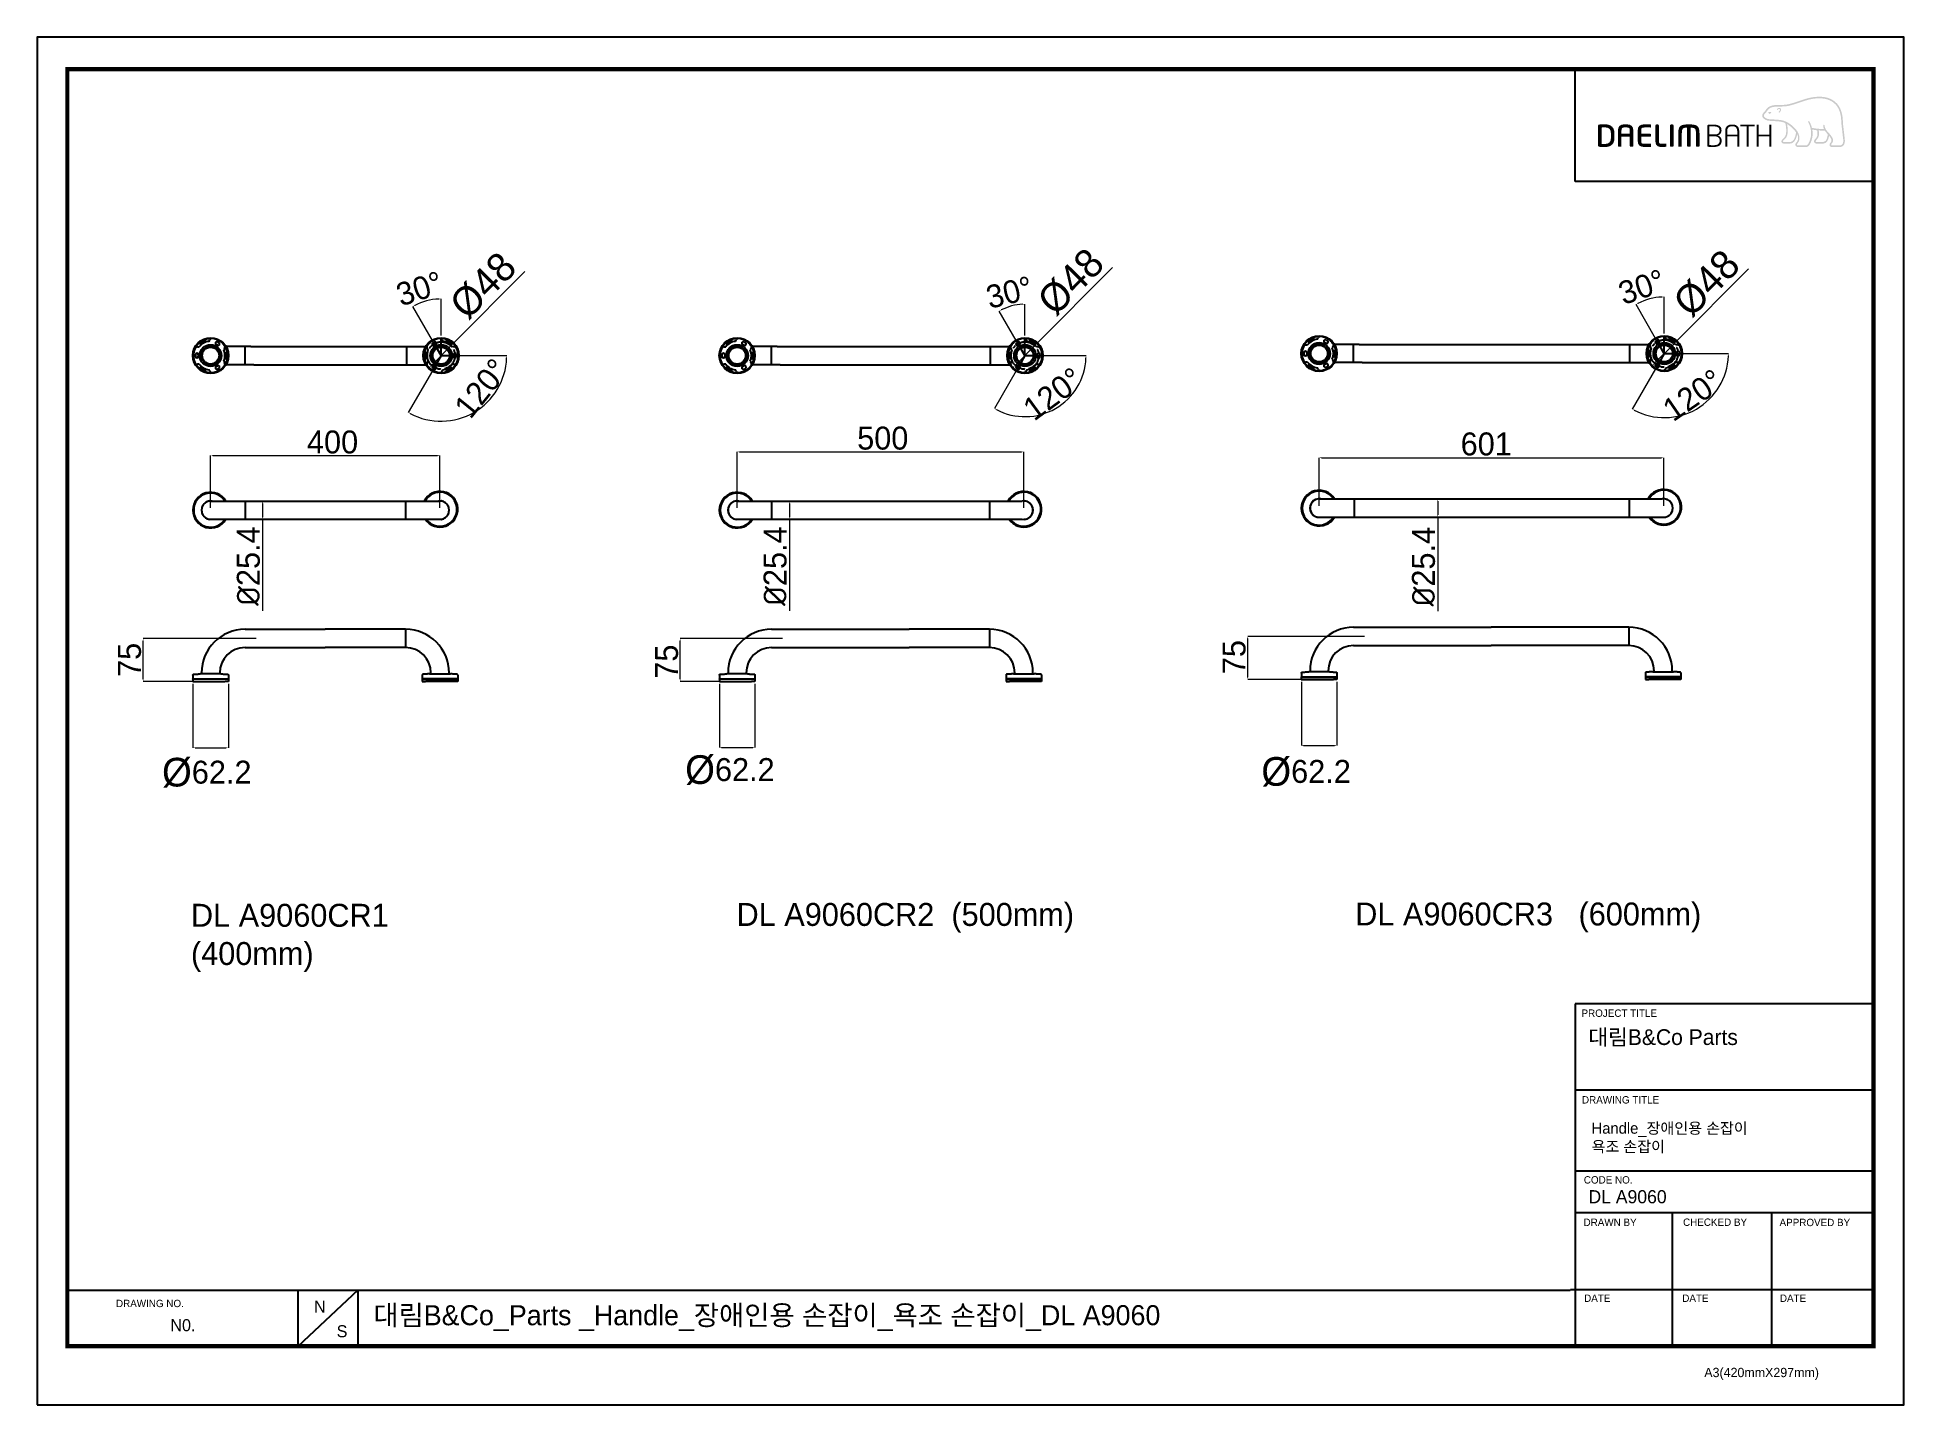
# Model space of a CAD drawing. Header units: millimetres. Extents: x 6283 to 9538, y -1821 to 564.
import ezdxf

# ---------------------------------------------------------------- set-up
doc = ezdxf.new("R2010")
doc.units = ezdxf.units.MM
doc.linetypes.add('CENTER', pattern=[50.8, 31.75, -6.35, 6.35, -6.35])
doc.layers.add('DEF_LAYER_DIM', color=7, linetype='Continuous')
doc.styles.add('Daelim Dimension', font='\x7f\x7f\x7f\x7f.TTF')
doc.dimstyles.new('DEFAULT', dxfattribs={"dimscale": 2, "dimtxt": 2, "dimasz": 2, "dimexe": 0, "dimexo": 2, "dimgap": 1, "dimtad": 1, "dimdec": 1, "dimzin": 9, "dimdsep": 46, "dimtxsty": 'Daelim Dimension', "dimcen": 0.5, "dimclrd": 252, "dimclre": 252, "dimclrt": 3, "dimadec": 1, "dimazin": 0, "dimtfac": 1, "dimtdec": 1, "dimtix": 1, "dimtmove": 0, "dimatfit": 3, "dimfxl": 0, "dimtolj": 1, "dimtzin": 1, "dimlwd": 9, "dimlwe": 9, "dimarcsym": 0})

msp = doc.modelspace()

# ---------------------------------------------------------------- texts
at = {"color": 5, "ltscale": 40, "style": 'Daelim Dimension'}
for s, height, p in [('PROJECT TITLE', 12.8451, (8976.04, -1144.04)), ('DRAWING TITLE', 12.8451, (8976.87, -1295.22)), ('CODE NO.', 12.845, (8980.09, -1434.83)), ('DRAWN BY', 12.845, (8979.58, -1508.87)), ('CHECKED BY', 12.845, (9153.14, -1508.64)), ('APPROVED BY', 12.8451, (9321.45, -1509.06)), ('DRAWING NO.', 12.8451, (6420.11, -1650.36)), ('DATE', 12.845, (8980.59, -1641.26)), ('DATE', 12.845, (9151.77, -1641.26)), ('DATE', 12.845, (9322.04, -1641.26)), ('A3(420mmX297mm)', 16.2119, (9190.17, -1772.48))]:
    msp.add_text(s, height=height, dxfattribs=at).set_placement(p)
at = {"linetype": 'ByBlock', "char_height": 40, "attachment_point": 1, "style": 'Daelim Dimension'}
for s, insert, width in [('DL A9060CR2  (500mm)', (7502.4, -945.43), 583.8244), ('DL A9060CR3   (600mm)', (8581.37, -944.64), 590.727), ('DL A9060CR1\\P(400mm)', (6550.87, -946.92), 446.6702)]:
    msp.add_mtext(s, dxfattribs=dict(at, insert=insert, width=width))
at = {"attachment_point": 1, "style": 'Daelim Dimension'}
for s, insert, char_height, width in [('\\pt219.76;대림B&Co Parts', (8987.9, -1165.68), 27.4696, 441.4985), (' Handle_장애인용 손잡이\\P 욕조 손잡이', (8986.4, -1328.61), 19.2629, 448.7047), ('DL A9060', (8988.14, -1446.34), 22.932, 385.9221), ('N', (6765.55, -1639.08), 21.02, 29.3366), ('N0.', (6514.96, -1671.37), 21.021, 131.8697), ('S', (6804.99, -1681.92), 21.02, 29.3366)]:
    msp.add_mtext(s, dxfattribs=dict(at, insert=insert, char_height=char_height, width=width))
at = {"color": 2, "insert": (6869, -1646.96), "char_height": 35.0123, "width": 2071.0258, "attachment_point": 1, "style": 'Daelim Dimension'}
msp.add_mtext('대림B&Co_Parts _Handle_장애인용 손잡이_욕조 손잡이_DL A9060', dxfattribs=at)

# ---------------------------------------------------------------- blocks, each defined once
blk = doc.blocks.new('*D2')
at = {"layer": 'DEF_LAYER_DIM', "color": 5, "linetype": 'Continuous', "lineweight": 9}
for p, q in [((6554.1, -563.1), (6554.1, -674.7)), ((6616.2, -563.1), (6616.2, -674.7)), ((6558.1, -674.7), (6612.2, -674.7))]:
    blk.add_line(p, q, dxfattribs=at)
at = {"layer": 'DEF_LAYER_DIM', "color": 5, "linetype": 'Continuous'}
for points in [[(6558.1, -674.1), (6558.1, -675.4), (6554.1, -674.7)], [(6612.2, -674.1), (6612.2, -675.4), (6616.2, -674.7)]]:
    blk.add_solid(points, dxfattribs=at)
at = {"layer": 'Defpoints', "color": 0, "linetype": 'Continuous'}
for p in [(6554.1, -559.1), (6616.2, -559.1), (6616.2, -674.7)]:
    blk.add_point(p, dxfattribs=at)
at = {"layer": 'DEF_LAYER_DIM', "color": 7, "linetype": 'Continuous', "insert": (6578.4, -718.2), "char_height": 40, "attachment_point": 5, "style": 'Daelim Dimension'}
blk.add_mtext('\\A1;{\\H1.25x;\\C256;Ø}62.2', dxfattribs=at)
blk = doc.blocks.new('*D3')
at = {"color": 5, "lineweight": 9}
for p, q in [((6664.4, -484), (6467.4, -484)), ((6467.4, -555), (6467.4, -488)), ((6612.2, -559), (6467.4, -559))]:
    blk.add_line(p, q, dxfattribs=at)
at = {"color": 5}
for points in [[(6466.8, -488), (6468.1, -488), (6467.4, -484)], [(6466.8, -555), (6468.1, -555), (6467.4, -559)]]:
    blk.add_solid(points, dxfattribs=at)
at = {"layer": 'Defpoints', "color": 0}
for p in [(6467.4, -484), (6668.4, -484), (6616.2, -559)]:
    blk.add_point(p, dxfattribs=at)
at = {"color": 7, "insert": (6443.9, -521.4), "char_height": 40, "attachment_point": 5, "rotation": 90, "style": 'Daelim Dimension'}
blk.add_mtext('\\A1;75', dxfattribs=at)
blk = doc.blocks.new('*D4')
at = {"color": 5, "lineweight": 9}
for p, q in [((6585.1, -256.3), (6585.1, -165.2)), ((6589.1, -165.2), (6981.1, -165.2)), ((6985.1, -256.3), (6985.1, -165.2))]:
    blk.add_line(p, q, dxfattribs=at)
at = {"color": 5}
for points in [[(6589.1, -164.6), (6589.1, -165.9), (6585.1, -165.2)], [(6981.1, -164.6), (6981.1, -165.9), (6985.1, -165.2)]]:
    blk.add_solid(points, dxfattribs=at)
at = {"layer": 'Defpoints', "color": 0}
for p in [(6985.1, -165.2), (6585.1, -260.3), (6985.1, -260.3)]:
    blk.add_point(p, dxfattribs=at)
at = {"color": 7, "insert": (6797.8, -141.6), "char_height": 40, "attachment_point": 5, "style": 'Daelim Dimension'}
blk.add_mtext('\\A1;400', dxfattribs=at)
blk = doc.blocks.new('*D5')
at = {"color": 5, "lineweight": 9}
for p, q in [((6987.1, 44.4), (6987.1, 108.1)), ((6971.9, 35.7), (6937.8, 94.9))]:
    blk.add_line(p, q, dxfattribs=at)
blk.add_arc((6987.1, 9.3), 98.8, 92.3205, 117.6795, dxfattribs=at)
at = {"color": 5}
for points in [[(6983.1, 108.7), (6983.2, 107.4), (6987.1, 108.1)], [(6941.6, 96.2), (6940.9, 97.4), (6937.8, 94.9)]]:
    blk.add_solid(points, dxfattribs=at)
at = {"layer": 'Defpoints', "color": 0}
for p in [(6970, 106.6), (6987.1, 40.4), (6973.9, 32.3), (6987.1, 9.3), (6987.1, 9.3)]:
    blk.add_point(p, dxfattribs=at)
at = {"color": 7, "insert": (6949.4, 126), "char_height": 40, "attachment_point": 5, "rotation": 17.9396, "style": 'Daelim Dimension'}
blk.add_mtext('\\A1;30°', dxfattribs=at)
blk = doc.blocks.new('*D6')
at = {"color": 5, "lineweight": 9}
for p, q in [((7017.6, 9.3), (7101.5, 9.3)), ((6971.9, -17.1), (6929.9, -89.7))]:
    blk.add_line(p, q, dxfattribs=at)
blk.add_arc((6987.1, 9.3), 114.4, 242.0036, 357.9964, dxfattribs=at)
at = {"color": 5}
for points in [[(7100.8, 5.3), (7102.1, 5.3), (7101.5, 9.3)], [(6933.1, -92.3), (6933.8, -91.1), (6929.9, -89.7)]]:
    blk.add_solid(points, dxfattribs=at)
at = {"layer": 'Defpoints', "color": 0}
for p in [(6987.1, 9.3), (6987.1, 9.3), (7013.6, 9.3), (6973.9, -13.6), (7007, -103.3)]:
    blk.add_point(p, dxfattribs=at)
at = {"color": 7, "insert": (7057.7, -47.7), "char_height": 40, "attachment_point": 5, "rotation": 51.0418, "style": 'Daelim Dimension'}
blk.add_mtext('\\A1;120°', dxfattribs=at)
blk = doc.blocks.new('*D7')
at = {"color": 252, "lineweight": 9}
for p, q in [((6673.3, -244.4), (6675.9, -244.4)), ((6673.3, -276.2), (6675.9, -276.2))]:
    blk.add_line(p, q, dxfattribs=at)
at = {"color": 5, "lineweight": 9}
for p, q in [((6675.9, -248.4), (6675.9, -272.2)), ((6675.9, -276.2), (6675.9, -435.7))]:
    blk.add_line(p, q, dxfattribs=at)
at = {"color": 5}
for points in [[(6675.2, -248.4), (6676.5, -248.4), (6675.9, -244.4)], [(6675.2, -272.2), (6676.5, -272.2), (6675.9, -276.2)]]:
    blk.add_solid(points, dxfattribs=at)
at = {"layer": 'Defpoints', "color": 0}
for p in [(6669.3, -244.4), (6669.3, -276.2), (6675.9, -276.2)]:
    blk.add_point(p, dxfattribs=at)
at = {"color": 7, "insert": (6651.1, -357.9), "char_height": 40, "attachment_point": 5, "rotation": 90, "style": 'Daelim Dimension'}
blk.add_mtext('\\A1;{\\fISOCPEUR|b0|i0|c0|p34;%%C}25.4', dxfattribs=at)
blk = doc.blocks.new('*D8')
at = {"color": 5, "lineweight": 9}
for p, q in [((7133.2, 156.3), (7006.9, 29.2)), ((6970.2, -7.7), (7004.1, 26.4)), ((6967.4, -10.5), (6964.6, -13.4))]:
    blk.add_line(p, q, dxfattribs=at)
at = {"color": 5}
for points in [[(7006.4, 29.7), (7007.4, 28.7), (7004.1, 26.4)], [(6966.9, -10.1), (6967.9, -11), (6970.2, -7.7)]]:
    blk.add_solid(points, dxfattribs=at)
at = {"layer": 'Defpoints', "color": 0}
for p in [(7004.1, 26.4), (6970.2, -7.7)]:
    blk.add_point(p, dxfattribs=at)
at = {"color": 7, "insert": (7060.5, 131.4), "char_height": 40, "attachment_point": 5, "rotation": 45.1809, "style": 'Daelim Dimension'}
blk.add_mtext('\\A1;{\\H1.25x;\\C256;Ø48}', dxfattribs=at)
blk = doc.blocks.new('*D9')
at = {"layer": 'DEF_LAYER_DIM', "color": 5, "linetype": 'Continuous', "lineweight": 9}
for p, q in [((7472.4, -563.1), (7472.4, -674.1)), ((7534.5, -563.1), (7534.5, -674.1)), ((7476.4, -674.1), (7530.5, -674.1))]:
    blk.add_line(p, q, dxfattribs=at)
at = {"layer": 'DEF_LAYER_DIM', "color": 5, "linetype": 'Continuous'}
for points in [[(7476.4, -673.4), (7476.4, -674.7), (7472.4, -674.1)], [(7530.5, -673.4), (7530.5, -674.7), (7534.5, -674.1)]]:
    blk.add_solid(points, dxfattribs=at)
at = {"layer": 'Defpoints', "color": 0, "linetype": 'Continuous'}
for p in [(7472.4, -559.1), (7534.5, -559.1), (7534.5, -674.1)]:
    blk.add_point(p, dxfattribs=at)
at = {"layer": 'DEF_LAYER_DIM', "color": 7, "linetype": 'Continuous', "insert": (7490.8, -713.7), "char_height": 40, "attachment_point": 5, "style": 'Daelim Dimension'}
blk.add_mtext('\\A1;{\\H1.25x;\\C256;Ø}62.2', dxfattribs=at)
blk = doc.blocks.new('*D10')
at = {"color": 5, "lineweight": 9}
for p, q in [((7582.6, -484), (7404.1, -484)), ((7404.1, -555), (7404.1, -488)), ((7530.5, -559), (7404.1, -559))]:
    blk.add_line(p, q, dxfattribs=at)
at = {"color": 5}
for points in [[(7403.4, -488), (7404.7, -488), (7404.1, -484)], [(7403.4, -555), (7404.7, -555), (7404.1, -559)]]:
    blk.add_solid(points, dxfattribs=at)
at = {"layer": 'Defpoints', "color": 0}
for p in [(7404.1, -484), (7586.6, -484), (7534.5, -559)]:
    blk.add_point(p, dxfattribs=at)
at = {"color": 7, "insert": (7380.5, -524.5), "char_height": 40, "attachment_point": 5, "rotation": 90, "style": 'Daelim Dimension'}
blk.add_mtext('\\A1;75', dxfattribs=at)
blk = doc.blocks.new('*D11')
at = {"color": 5, "lineweight": 9}
for p, q in [((7503.4, -256.3), (7503.4, -158.7)), ((7507.4, -158.7), (7999.4, -158.7)), ((8003.4, -256.3), (8003.4, -158.7))]:
    blk.add_line(p, q, dxfattribs=at)
at = {"color": 5}
for points in [[(7507.4, -158), (7507.4, -159.3), (7503.4, -158.7)], [(7999.4, -158), (7999.4, -159.3), (8003.4, -158.7)]]:
    blk.add_solid(points, dxfattribs=at)
at = {"layer": 'Defpoints', "color": 0}
for p in [(8003.4, -158.7), (7503.4, -260.3), (8003.4, -260.3)]:
    blk.add_point(p, dxfattribs=at)
at = {"color": 7, "insert": (7757.4, -134.9), "char_height": 40, "attachment_point": 5, "style": 'Daelim Dimension'}
blk.add_mtext('\\A1;500', dxfattribs=at)
blk = doc.blocks.new('*D12')
at = {"color": 5, "lineweight": 9}
for p, q in [((8005.4, 44.4), (8005.4, 99)), ((7990.2, 35.7), (7960.6, 87))]:
    blk.add_line(p, q, dxfattribs=at)
blk.add_arc((8005.4, 9.3), 89.7, 92.5548, 117.4452, dxfattribs=at)
at = {"color": 5}
for points in [[(8001.4, 99.6), (8001.4, 98.3), (8005.4, 99)], [(7964.4, 88.4), (7963.8, 89.5), (7960.6, 87)]]:
    blk.add_solid(points, dxfattribs=at)
at = {"layer": 'Defpoints', "color": 0}
for p in [(7974.7, 93.6), (8005.4, 40.4), (7992.2, 32.3), (8005.4, 9.3), (8005.4, 9.3)]:
    blk.add_point(p, dxfattribs=at)
at = {"color": 7, "insert": (7978.2, 119.5), "char_height": 40, "attachment_point": 5, "rotation": 13.8749, "style": 'Daelim Dimension'}
blk.add_mtext('\\A1;30°', dxfattribs=at)
blk = doc.blocks.new('*D13')
at = {"color": 5, "lineweight": 9}
for p, q in [((8035.9, 9.3), (8111.9, 9.3)), ((7990.2, -17.1), (7952.2, -82.9))]:
    blk.add_line(p, q, dxfattribs=at)
blk.add_arc((8005.4, 9.3), 106.5, 242.1522, 357.8478, dxfattribs=at)
at = {"color": 5}
for points in [[(8111.2, 5.3), (8112.5, 5.3), (8111.9, 9.3)], [(7955.4, -85.4), (7956, -84.2), (7952.2, -82.9)]]:
    blk.add_solid(points, dxfattribs=at)
at = {"layer": 'Defpoints', "color": 0}
for p in [(8005.4, 9.3), (8005.4, 9.3), (8031.9, 9.3), (7992.2, -13.6), (8023.9, -95.5)]:
    blk.add_point(p, dxfattribs=at)
at = {"color": 7, "insert": (8054.3, -57.5), "char_height": 40, "attachment_point": 5, "rotation": 36.2054, "style": 'Daelim Dimension'}
blk.add_mtext('\\A1;120°', dxfattribs=at)
blk = doc.blocks.new('*D14')
at = {"color": 252, "lineweight": 9}
for p, q in [((7594.6, -244.4), (7594.6, -244.4)), ((7594.6, -276.2), (7594.6, -276.2))]:
    blk.add_line(p, q, dxfattribs=at)
at = {"color": 5, "lineweight": 9}
for p, q in [((7594.6, -248.4), (7594.6, -272.2)), ((7594.6, -276.2), (7594.6, -435.7))]:
    blk.add_line(p, q, dxfattribs=at)
at = {"color": 5}
for points in [[(7594, -248.4), (7595.3, -248.4), (7594.6, -244.4)], [(7594, -272.2), (7595.3, -272.2), (7594.6, -276.2)]]:
    blk.add_solid(points, dxfattribs=at)
at = {"layer": 'Defpoints', "color": 0}
for p in [(7590.6, -244.4), (7590.6, -276.2), (7594.6, -276.2)]:
    blk.add_point(p, dxfattribs=at)
at = {"color": 7, "insert": (7569.8, -357.9), "char_height": 40, "attachment_point": 5, "rotation": 90, "style": 'Daelim Dimension'}
blk.add_mtext('\\A1;{\\fISOCPEUR|b0|i0|c0|p34;%%C}25.4', dxfattribs=at)
blk = doc.blocks.new('*D15')
at = {"color": 5, "lineweight": 9}
for p, q in [((8158.2, 163.1), (8025.2, 29.2)), ((7988.5, -7.7), (8022.3, 26.4)), ((7985.7, -10.5), (7982.9, -13.4))]:
    blk.add_line(p, q, dxfattribs=at)
at = {"color": 5}
for points in [[(8024.7, 29.7), (8025.6, 28.7), (8022.3, 26.4)], [(7985.2, -10.1), (7986.2, -11), (7988.5, -7.7)]]:
    blk.add_solid(points, dxfattribs=at)
at = {"layer": 'Defpoints', "color": 0}
for p in [(8022.3, 26.4), (7988.5, -7.7)]:
    blk.add_point(p, dxfattribs=at)
at = {"color": 7, "insert": (8085.5, 138.1), "char_height": 40, "attachment_point": 5, "rotation": 45.1809, "style": 'Daelim Dimension'}
blk.add_mtext('\\A1;{\\H1.25x;\\C256;Ø48}', dxfattribs=at)
blk = doc.blocks.new('*D16')
at = {"layer": 'DEF_LAYER_DIM', "color": 5, "linetype": 'Continuous', "lineweight": 9}
for p, q in [((8487.4, -559.5), (8487.4, -670.5)), ((8549.5, -559.5), (8549.5, -670.5)), ((8491.4, -670.5), (8545.5, -670.5))]:
    blk.add_line(p, q, dxfattribs=at)
at = {"layer": 'DEF_LAYER_DIM', "color": 5, "linetype": 'Continuous'}
for points in [[(8491.4, -669.8), (8491.4, -671.2), (8487.4, -670.5)], [(8545.5, -669.8), (8545.5, -671.2), (8549.5, -670.5)]]:
    blk.add_solid(points, dxfattribs=at)
at = {"layer": 'Defpoints', "color": 0, "linetype": 'Continuous'}
for p in [(8487.4, -555.5), (8549.5, -555.5), (8549.5, -670.5)]:
    blk.add_point(p, dxfattribs=at)
at = {"layer": 'DEF_LAYER_DIM', "color": 7, "linetype": 'Continuous', "insert": (8495.7, -716.9), "char_height": 40, "attachment_point": 5, "style": 'Daelim Dimension'}
blk.add_mtext('\\A1;{\\H1.25x;\\C256;Ø}62.2', dxfattribs=at)
blk = doc.blocks.new('*D17')
at = {"color": 5, "lineweight": 9}
for p, q in [((8597.7, -480.4), (8393.9, -480.4)), ((8393.9, -551.4), (8393.9, -484.4)), ((8545.5, -555.4), (8393.9, -555.4))]:
    blk.add_line(p, q, dxfattribs=at)
at = {"color": 5}
for points in [[(8393.2, -484.4), (8394.6, -484.4), (8393.9, -480.4)], [(8393.2, -551.4), (8394.6, -551.4), (8393.9, -555.4)]]:
    blk.add_solid(points, dxfattribs=at)
at = {"layer": 'Defpoints', "color": 0}
for p in [(8393.9, -480.4), (8601.7, -480.4), (8549.5, -555.4)]:
    blk.add_point(p, dxfattribs=at)
at = {"color": 7, "insert": (8370.3, -516.6), "char_height": 40, "attachment_point": 5, "rotation": 90, "style": 'Daelim Dimension'}
blk.add_mtext('\\A1;75', dxfattribs=at)
blk = doc.blocks.new('*D18')
at = {"color": 5, "lineweight": 9}
for p, q in [((8518.4, -252.7), (8518.4, -168.8)), ((8522.4, -168.8), (9115.4, -168.8)), ((9119.4, -252.7), (9119.4, -168.8))]:
    blk.add_line(p, q, dxfattribs=at)
at = {"color": 5}
for points in [[(8522.4, -168.1), (8522.4, -169.5), (8518.4, -168.8)], [(9115.4, -168.1), (9115.4, -169.5), (9119.4, -168.8)]]:
    blk.add_solid(points, dxfattribs=at)
at = {"layer": 'Defpoints', "color": 0}
for p in [(9119.4, -168.8), (8518.4, -256.7), (9119.4, -256.7)]:
    blk.add_point(p, dxfattribs=at)
at = {"color": 7, "insert": (8809.9, -145), "char_height": 40, "attachment_point": 5, "style": 'Daelim Dimension'}
blk.add_mtext('\\A1;601', dxfattribs=at)
blk = doc.blocks.new('*D19')
at = {"color": 5, "lineweight": 9}
for p, q in [((9105.2, 39.3), (9071.1, 98.4)), ((9120.4, 48), (9120.4, 111.6))]:
    blk.add_line(p, q, dxfattribs=at)
blk.add_arc((9120.4, 12.9), 98.7, 92.3212, 117.6788, dxfattribs=at)
at = {"color": 5}
for points in [[(9074.9, 99.8), (9074.2, 100.9), (9071.1, 98.4)], [(9116.4, 112.2), (9116.5, 110.9), (9120.4, 111.6)]]:
    blk.add_solid(points, dxfattribs=at)
at = {"layer": 'Defpoints', "color": 0}
for p in [(9103.3, 110.1), (9107.2, 35.9), (9120.4, 44), (9120.4, 12.9), (9120.4, 12.9)]:
    blk.add_point(p, dxfattribs=at)
at = {"color": 7, "insert": (9081.1, 129), "char_height": 40, "attachment_point": 5, "rotation": 18.7205, "style": 'Daelim Dimension'}
blk.add_mtext('\\A1;30°', dxfattribs=at)
blk = doc.blocks.new('*D20')
at = {"color": 5, "lineweight": 9}
for p, q in [((9150.9, 12.9), (9232.2, 12.9)), ((9105.2, -13.5), (9064.5, -83.9))]:
    blk.add_line(p, q, dxfattribs=at)
blk.add_arc((9120.4, 12.9), 111.8, 242.0501, 357.9499, dxfattribs=at)
at = {"color": 5}
for points in [[(9231.5, 8.9), (9232.8, 8.9), (9232.2, 12.9)], [(9067.7, -86.4), (9068.4, -85.3), (9064.5, -83.9)]]:
    blk.add_solid(points, dxfattribs=at)
at = {"layer": 'Defpoints', "color": 0}
for p in [(9120.4, 12.9), (9120.4, 12.9), (9146.9, 12.9), (9107.2, -10), (9139.9, -97.2)]:
    blk.add_point(p, dxfattribs=at)
at = {"color": 7, "insert": (9170.3, -59.7), "char_height": 40, "attachment_point": 5, "rotation": 34.4717, "style": 'Daelim Dimension'}
blk.add_mtext('\\A1;120°', dxfattribs=at)
blk = doc.blocks.new('*D21')
at = {"color": 252, "lineweight": 9}
for p, q in [((8723.3, -240.8), (8725.4, -240.8)), ((8723.3, -272.6), (8725.4, -272.6))]:
    blk.add_line(p, q, dxfattribs=at)
at = {"color": 5, "lineweight": 9}
for p, q in [((8725.4, -244.8), (8725.4, -268.6)), ((8725.4, -272.6), (8725.4, -436.6))]:
    blk.add_line(p, q, dxfattribs=at)
at = {"color": 5}
for points in [[(8724.7, -244.8), (8726.1, -244.8), (8725.4, -240.8)], [(8724.7, -268.6), (8726.1, -268.6), (8725.4, -272.6)]]:
    blk.add_solid(points, dxfattribs=at)
at = {"layer": 'Defpoints', "color": 0}
for p in [(8727.3, -240.8), (8725.4, -272.6), (8727.3, -272.6)]:
    blk.add_point(p, dxfattribs=at)
at = {"color": 7, "insert": (8700.6, -358.9), "char_height": 40, "attachment_point": 5, "rotation": 90, "style": 'Daelim Dimension'}
blk.add_mtext('\\A1;{\\fISOCPEUR|b0|i0|c0|p34;%%C}25.4', dxfattribs=at)
blk = doc.blocks.new('*D22')
at = {"color": 5, "lineweight": 9}
for p, q in [((9267, 160.4), (9140.2, 32.8)), ((9103.5, -4.1), (9137.4, 29.9)), ((9100.7, -7), (9097.9, -9.8))]:
    blk.add_line(p, q, dxfattribs=at)
at = {"color": 5}
for points in [[(9139.7, 33.2), (9140.6, 32.3), (9137.4, 29.9)], [(9100.2, -6.5), (9101.2, -7.4), (9103.5, -4.1)]]:
    blk.add_solid(points, dxfattribs=at)
at = {"layer": 'Defpoints', "color": 0}
for p in [(9137.4, 29.9), (9103.5, -4.1)]:
    blk.add_point(p, dxfattribs=at)
at = {"color": 7, "insert": (9194.4, 135.5), "char_height": 40, "attachment_point": 5, "rotation": 45.1809, "style": 'Daelim Dimension'}
blk.add_mtext('\\A1;{\\H1.25x;\\C256;Ø48}', dxfattribs=at)

# ---------------------------------------------------------------- dimensions: what is measured, and where the dimension line sits
at = {"color": 5}
for base, line1, line2, picture, middle in [((6969.99, 106.61), ((6987.14, 9.34), (6987.14, 40.44)), ((6987.14, 9.34), (6973.89, 32.29)), '*D5', (6956.72, 103.31)), ((9103.29, 110.15), ((9120.44, 12.9), (9120.44, 44)), ((9120.44, 12.9), (9107.19, 35.85)), '*D19', (9088.75, 106.42)), ((7974.74, 93.64), ((8005.42, 9.34), (8005.42, 40.44)), ((8005.42, 9.34), (7992.17, 32.29)), '*D12', (7983.91, 96.43)), ((7007.01, -103.32), ((6987.14, 9.34), (7013.64, 9.34)), ((6987.14, 9.34), (6973.89, -13.61)), '*D6', (7076.09, -62.59)), ((8023.91, -95.54), ((8005.42, 9.34), (8031.92, 9.34)), ((8005.42, 9.34), (7992.17, -13.61)), '*D13', (8068.32, -76.59)), ((9139.85, -97.19), ((9120.44, 12.9), (9146.94, 12.9)), ((9120.44, 12.9), (9107.19, -10.04)), '*D20', (9183.71, -79.26))]:
    dim = msp.add_angular_dim_2l(base=base, line1=line1, line2=line2, dimstyle='DEFAULT', override={"dimtxt": 20, "dimclrd": 5, "dimclre": 5, "dimclrt": 7, "dimadec": 0}, dxfattribs=at)
    dim.commit()
    dim.dimension.update_dxf_attribs({"geometry": picture, "text_midpoint": middle, "dimtype": 162})
for p1, p2, picture, middle in [((6970.23, -7.69), (7004.06, 26.36), '*D8', (7084.62, 107.43)), ((7988.5, -7.69), (8022.34, 26.36), '*D15', (8109.59, 114.17)), ((9103.52, -4.12), (9137.35, 29.93), '*D22', (9218.46, 111.55))]:
    dim = msp.add_diameter_dim_2p(p1=p1, p2=p2, text='{\\H1.25x;\\C256;Ø48}', dimstyle='DEFAULT', override={"dimtxt": 20, "dimclrd": 5, "dimclrt": 7}, dxfattribs=at)
    dim.commit()
    dim.dimension.update_dxf_attribs({"geometry": picture, "text_midpoint": middle, "dimtype": 163})
for base, p1, p2, picture, middle in [((6985.14, -165.22), (6585.14, -260.27), (6985.14, -260.27), '*D4', (6797.8, -165.22)), ((8003.42, -158.65), (7503.42, -260.27), (8003.42, -260.27), '*D11', (7757.42, -158.65)), ((9119.44, -168.82), (8518.44, -256.7), (9119.44, -256.7), '*D18', (8809.89, -168.82))]:
    dim = msp.add_linear_dim(base=base, p1=p1, p2=p2, dimstyle='DEFAULT', override={"dimtxt": 20, "dimclrd": 5, "dimclre": 5, "dimclrt": 7}, dxfattribs=at)
    dim.commit()
    dim.dimension.update_dxf_attribs({"geometry": picture, "text_midpoint": middle, "dimtype": 160})
for base, p1, p2, picture, middle in [((6675.88, -276.17), (6669.3, -244.37), (6669.3, -276.17), '*D7', (6675.88, -357.91)), ((7594.64, -276.17), (7590.65, -244.37), (7590.65, -276.17), '*D14', (7594.64, -357.91)), ((8725.41, -272.6), (8727.29, -240.8), (8727.29, -272.6), '*D21', (8725.41, -358.9))]:
    dim = msp.add_linear_dim(base=base, p1=p1, p2=p2, angle=90, text='{\\fISOCPEUR|b0|i0|c0|p34;%%C}25.4', dimstyle='DEFAULT', override={"dimtxt": 20, "dimclrd": 5, "dimclrt": 7}, dxfattribs=at)
    dim.commit()
    dim.dimension.update_dxf_attribs({"geometry": picture, "text_midpoint": middle, "dimtype": 160})
for base, p1, p2, picture, middle in [((6467.44, -484.01), (6616.2, -559.01), (6668.37, -484.01), '*D3', (6467.44, -521.41)), ((7404.08, -484.01), (7534.48, -559.01), (7586.65, -484.01), '*D10', (7404.08, -524.52)), ((8393.89, -480.44), (8549.49, -555.44), (8601.66, -480.44), '*D17', (8393.89, -516.59))]:
    dim = msp.add_linear_dim(base=base, p1=p1, p2=p2, angle=90, dimstyle='DEFAULT', override={"dimtxt": 20, "dimclrd": 5, "dimclre": 5, "dimclrt": 7}, dxfattribs=at)
    dim.commit()
    dim.dimension.update_dxf_attribs({"geometry": picture, "text_midpoint": middle, "dimtype": 160})
at = {"layer": 'DEF_LAYER_DIM', "color": 5, "linetype": 'Continuous'}
for base, p1, p2, picture, middle in [((6616.2, -674.72), (6554.09, -559.11), (6616.2, -559.11), '*D2', (6578.36, -718.21)), ((7534.48, -674.05), (7472.36, -559.11), (7534.48, -559.11), '*D9', (7490.8, -713.66)), ((8549.49, -670.48), (8487.38, -555.54), (8549.49, -555.54), '*D16', (8495.75, -716.87))]:
    dim = msp.add_linear_dim(base=base, p1=p1, p2=p2, text='{\\H1.25x;\\C256;Ø}62.2', dimstyle='DEFAULT', override={"dimtxt": 20, "dimclrd": 5, "dimclre": 5, "dimclrt": 7, "dimtmove": 2}, dxfattribs=at)
    dim.commit()
    dim.dimension.update_dxf_attribs({"geometry": picture, "text_midpoint": middle, "dimtype": 160})

# ---------------------------------------------------------------- hatches: boundary and pattern name
h = msp.add_hatch(color=5)
edge = h.paths.add_edge_path()
edge.add_spline(control_points=[(9421.66, 448.79), (9409.97, 461.89), (9391.77, 462.03), (9378.53, 459.85)], knot_values=[4, 4, 4, 4, 5, 5, 5, 5], degree=3, periodic=0)
edge.add_spline(control_points=[(9378.53, 459.85), (9370.48, 458.51), (9362.68, 455.85), (9355.15, 453.3)], knot_values=[5, 5, 5, 5, 6, 6, 6, 6], degree=3, periodic=0)
edge.add_spline(control_points=[(9355.15, 453.3), (9348.9, 451.15), (9342.37, 448.92), (9335.86, 447.5)], knot_values=[6, 6, 6, 6, 7, 7, 7, 7], degree=3, periodic=0)
edge.add_spline(control_points=[(9335.86, 447.5), (9331.35, 446.55), (9325.65, 446.53), (9320.64, 446.5)], knot_values=[7, 7, 7, 7, 8, 8, 8, 8], degree=3, periodic=0)
edge.add_spline(control_points=[(9320.64, 446.5), (9320.64, 446.5), (9315.85, 446.42), (9315.85, 446.42)], knot_values=[8.00001, 8.00001, 8.00001, 8.00001, 9, 9, 9, 9], degree=3, periodic=0)
edge.add_spline(control_points=[(9315.85, 446.42), (9306.44, 446.2), (9299.99, 442.94), (9296.79, 436.75)], knot_values=[9, 9, 9, 9, 10, 10, 10, 10], degree=3, periodic=0)
edge.add_spline(control_points=[(9296.79, 436.75), (9296.79, 436.75), (9296.63, 436.47), (9296.63, 436.47)], knot_values=[10.00001, 10.00001, 10.00001, 10.00001, 11, 11, 11, 11], degree=3, periodic=0)
edge.add_spline(control_points=[(9296.63, 436.47), (9296.1, 435.58), (9295.41, 434.79), (9294.59, 434.03)], knot_values=[11, 11, 11, 11, 12, 12, 12, 12], degree=3, periodic=0)
edge.add_spline(control_points=[(9294.59, 434.03), (9293.73, 433.18), (9292.84, 432.31), (9292.23, 431.19)], knot_values=[12, 12, 12, 12, 13, 13, 13, 13], degree=3, periodic=0)
edge.add_spline(control_points=[(9292.23, 431.19), (9291.01, 429.07), (9290.9, 426.93), (9291.92, 424.97)], knot_values=[13, 13, 13, 13, 14, 14, 14, 14], degree=3, periodic=0)
edge.add_spline(control_points=[(9291.92, 424.97), (9293.94, 421.18), (9299.63, 419.16), (9303.03, 418.91), (9303.03, 418.91), (9308.1, 418.6), (9308.1, 418.6)], knot_values=[14, 14, 14, 14, 15, 15, 15, 16, 16, 16, 16], degree=3, periodic=0)
edge.add_spline(control_points=[(9308.1, 418.6), (9313.47, 418.28), (9320.19, 417.9), (9324.16, 417.18)], knot_values=[16, 16, 16, 16, 17, 17, 17, 17], degree=3, periodic=0)
edge.add_spline(control_points=[(9324.16, 417.18), (9326.69, 416.73), (9329.12, 415.95), (9331.38, 414.92)], knot_values=[17, 17, 17, 17, 18, 18, 18, 18], degree=3, periodic=0)
edge.add_spline(control_points=[(9331.38, 414.92), (9331.5, 414.67), (9333.5, 407.32), (9333.08, 399.2)], knot_values=[18, 18, 18, 18, 19, 19, 19, 19], degree=3, periodic=0)
edge.add_spline(control_points=[(9333.08, 399.2), (9332.74, 391.8), (9329.46, 389.24), (9327.15, 387.35)], knot_values=[19, 19, 19, 19, 20, 20, 20, 20], degree=3, periodic=0)
edge.add_spline(control_points=[(9327.15, 387.35), (9327.12, 387.31), (9324.84, 385.55), (9324.69, 383.35)], knot_values=[20, 20, 20, 20, 21, 21, 21, 21], degree=3, periodic=0)
edge.add_spline(control_points=[(9324.69, 383.35), (9324.57, 382.17), (9324.89, 381.1), (9325.6, 380.36)], knot_values=[21, 21, 21, 21, 22, 22, 22, 22], degree=3, periodic=0)
edge.add_spline(control_points=[(9325.6, 380.36), (9326.38, 379.5), (9327.54, 379.1), (9329.07, 379.1), (9329.07, 379.1), (9339.28, 379.1), (9339.28, 379.1)], knot_values=[22, 22, 22, 22, 23, 23, 23, 24, 24, 24, 24], degree=3, periodic=0)
edge.add_spline(control_points=[(9339.28, 379.1), (9347.66, 379.1), (9351.21, 388.88), (9352.09, 395.71)], knot_values=[24, 24, 24, 24, 25, 25, 25, 25], degree=3, periodic=0)
edge.add_spline(control_points=[(9352.09, 395.71), (9354.57, 390.82), (9354.51, 385.29), (9351.37, 381.79)], knot_values=[25, 25, 25, 25, 26, 26, 26, 26], degree=3, periodic=0)
edge.add_spline(control_points=[(9351.37, 381.79), (9351.37, 381.79), (9348.64, 379.26), (9348.95, 376.84)], knot_values=[26.00001, 26.00001, 26.00001, 26.00001, 27, 27, 27, 27], degree=3, periodic=0)
edge.add_spline(control_points=[(9348.95, 376.84), (9349.21, 374.28), (9351.33, 373.27), (9353.04, 373.27), (9353.04, 373.27), (9367.61, 373.27), (9367.61, 373.27)], knot_values=[27, 27, 27, 27, 28, 28, 28, 29, 29, 29, 29], degree=3, periodic=0)
edge.add_spline(control_points=[(9367.61, 373.27), (9370.17, 373.27), (9372.22, 374.44), (9373.57, 376.66)], knot_values=[29, 29, 29, 29, 30, 30, 30, 30], degree=3, periodic=0)
edge.add_spline(control_points=[(9373.57, 376.66), (9379.52, 386.45), (9379.82, 396.1), (9378.53, 403.61)], knot_values=[30, 30, 30, 30, 31, 31, 31, 31], degree=3, periodic=0)
edge.add_spline(control_points=[(9378.53, 403.61), (9380.3, 403.26), (9383.27, 402.71), (9386.89, 402.32)], knot_values=[31, 31, 31, 31, 32, 32, 32, 32], degree=3, periodic=0)
edge.add_spline(control_points=[(9386.89, 402.32), (9387.12, 401.28), (9387.52, 399.01), (9387.52, 399.01)], knot_values=[32, 32, 32, 32, 33, 33, 33, 33], degree=3, periodic=0)
edge.add_spline(control_points=[(9387.52, 399.01), (9387.6, 398.13), (9387.6, 397.35), (9387.6, 396.62)], knot_values=[33, 33, 33, 33, 34, 34, 34, 34], degree=3, periodic=0)
edge.add_spline(control_points=[(9387.6, 396.62), (9387.6, 390.97), (9385.11, 388.53), (9383.7, 387.16)], knot_values=[34, 34, 34, 34, 35, 35, 35, 35], degree=3, periodic=0)
edge.add_spline(control_points=[(9383.7, 387.16), (9383.65, 387.15), (9381.74, 385.21), (9381.53, 383.58)], knot_values=[35, 35, 35, 35, 36, 36, 36, 36], degree=3, periodic=0)
edge.add_spline(control_points=[(9381.53, 383.58), (9381.53, 383.58), (9381.12, 381.89), (9382.58, 380.4)], knot_values=[36.00001, 36.00001, 36.00001, 36.00001, 37, 37, 37, 37], degree=3, periodic=0)
edge.add_spline(control_points=[(9382.58, 380.4), (9383.39, 379.55), (9384.69, 379.1), (9386.4, 379.1), (9386.4, 379.1), (9397.7, 379.1), (9397.7, 379.1)], knot_values=[37, 37, 37, 37, 38, 38, 38, 39, 39, 39, 39], degree=3, periodic=0)
edge.add_spline(control_points=[(9397.7, 379.1), (9404.92, 379.1), (9407.14, 388.03), (9407.86, 392.62)], knot_values=[39, 39, 39, 39, 40, 40, 40, 40], degree=3, periodic=0)
edge.add_spline(control_points=[(9407.86, 392.62), (9409.16, 390.99), (9410.61, 389.04), (9411.5, 387.16)], knot_values=[40, 40, 40, 40, 41, 41, 41, 41], degree=3, periodic=0)
edge.add_spline(control_points=[(9411.5, 387.16), (9412.09, 385.89), (9412.19, 384.47), (9411.73, 383.14)], knot_values=[41, 41, 41, 41, 42, 42, 42, 42], degree=3, periodic=0)
edge.add_spline(control_points=[(9411.73, 383.14), (9411, 380.74), (9407.97, 379.03), (9408.59, 376.15)], knot_values=[42, 42, 42, 42, 43, 43, 43, 43], degree=3, periodic=0)
edge.add_spline(control_points=[(9408.59, 376.15), (9409.12, 373.94), (9410.97, 373.27), (9412.89, 373.27), (9412.89, 373.27), (9427.39, 373.27), (9427.39, 373.27)], knot_values=[43, 43, 43, 43, 44, 44, 44, 45, 45, 45, 45], degree=3, periodic=0)
edge.add_spline(control_points=[(9427.39, 373.27), (9427.51, 373.27), (9430.41, 373.23), (9432.73, 375.71)], knot_values=[45, 45, 45, 45, 46, 46, 46, 46], degree=3, periodic=0)
edge.add_spline(control_points=[(9432.73, 375.71), (9434.91, 378.06), (9435.75, 381.54), (9435.25, 386.4)], knot_values=[46, 46, 46, 46, 47, 47, 47, 47], degree=3, periodic=0)
edge.add_spline(control_points=[(9435.25, 386.4), (9435.25, 386.4), (9433.06, 405.37), (9433.06, 405.37)], knot_values=[0, 0, 0, 0, 1, 1, 1, 1], degree=3, periodic=0)
edge.add_spline(control_points=[(9433.06, 405.37), (9432.26, 410.88), (9432.13, 413.84), (9431.99, 416.77), (9431.99, 416.77), (9431.46, 424.25), (9431.46, 424.25)], knot_values=[1, 1, 1, 1, 2, 2, 2, 3, 3, 3, 3], degree=3, periodic=0)
edge.add_spline(control_points=[(9431.46, 424.25), (9430.36, 434.47), (9427.04, 442.74), (9421.66, 448.79)], knot_values=[3, 3, 3, 3, 4, 4, 4, 4], degree=3, periodic=0)
edge = h.paths.add_edge_path(flags=16)
edge.add_spline(control_points=[(9336.46, 444.8), (9343.16, 446.25), (9349.73, 448.5), (9356.07, 450.66)], knot_values=[31, 31, 31, 31, 32, 32, 32, 32], degree=3, periodic=0)
edge.add_spline(control_points=[(9356.07, 450.66), (9363.46, 453.2), (9371.16, 455.81), (9379.01, 457.13)], knot_values=[32, 32, 32, 32, 33, 33, 33, 33], degree=3, periodic=0)
edge.add_spline(control_points=[(9379.01, 457.13), (9391.55, 459.19), (9408.74, 459.07), (9419.54, 446.94)], knot_values=[33, 33, 33, 33, 34, 34, 34, 34], degree=3, periodic=0)
edge.add_spline(control_points=[(9419.54, 446.94), (9424.54, 441.33), (9427.64, 433.58), (9428.68, 423.96), (9428.68, 423.96), (9429.2, 416.63), (9429.2, 416.63)], knot_values=[34, 34, 34, 34, 35, 35, 35, 36, 36, 36, 36], degree=3, periodic=0)
edge.add_spline(control_points=[(9429.2, 416.63), (9429.34, 413.67), (9429.51, 410.61), (9430.29, 405), (9430.29, 405), (9432.47, 386.09), (9432.47, 386.09)], knot_values=[36, 36, 36, 36, 37, 37, 37, 38, 38, 38, 38], degree=3, periodic=0)
edge.add_spline(control_points=[(9432.47, 386.09), (9432.84, 382.16), (9432.23, 379.35), (9430.73, 377.65)], knot_values=[38, 38, 38, 38, 39, 39, 39, 39], degree=3, periodic=0)
edge.add_spline(control_points=[(9430.73, 377.65), (9429.3, 376.05), (9427.51, 376.03), (9427.39, 376.03), (9427.39, 376.03), (9413.14, 376.03), (9413.14, 376.03)], knot_values=[0, 0, 0, 0, 1, 1, 1, 2, 2, 2, 2], degree=3, periodic=0)
edge.add_spline(control_points=[(9413.14, 376.03), (9412.26, 376.03), (9411.59, 376.41), (9411.59, 377.43)], knot_values=[2, 2, 2, 2, 3, 3, 3, 3], degree=3, periodic=0)
edge.add_spline(control_points=[(9411.59, 377.43), (9411.59, 378.92), (9413.49, 380.15), (9414.21, 382.07)], knot_values=[3, 3, 3, 3, 4, 4, 4, 4], degree=3, periodic=0)
edge.add_spline(control_points=[(9414.21, 382.07), (9415.02, 384.12), (9414.93, 386.36), (9414.01, 388.36)], knot_values=[4, 4, 4, 4, 5, 5, 5, 5], degree=3, periodic=0)
edge.add_spline(control_points=[(9414.01, 388.36), (9412.31, 391.93), (9409.78, 394.76), (9407.35, 397.5)], knot_values=[5, 5, 5, 5, 6, 6, 6, 6], degree=3, periodic=0)
edge.add_spline(control_points=[(9407.35, 397.5), (9403.88, 401.38), (9400.18, 405.11), (9399.95, 410.44)], knot_values=[6, 6, 6, 6, 7, 7, 7, 7], degree=3, periodic=0)
edge.add_spline(control_points=[(9399.95, 410.44), (9399.88, 411.21), (9399.55, 411.96), (9398.77, 411.93)], knot_values=[7, 7, 7, 7, 8, 8, 8, 8], degree=3, periodic=0)
edge.add_spline(control_points=[(9398.77, 411.93), (9398.02, 411.9), (9397.5, 411.21), (9397.53, 410.22)], knot_values=[8, 8, 8, 8, 9, 9, 9, 9], degree=3, periodic=0)
edge.add_spline(control_points=[(9397.53, 410.22), (9397.7, 408.18), (9398.23, 406.33), (9398.93, 404.65)], knot_values=[9, 9, 9, 9, 10, 10, 10, 10], degree=3, periodic=0)
edge.add_spline(control_points=[(9398.93, 404.65), (9389.55, 404.24), (9380.13, 406.1), (9377.87, 406.57)], knot_values=[10, 10, 10, 10, 11, 11, 11, 11], degree=3, periodic=0)
edge.add_spline(control_points=[(9377.87, 406.57), (9376.22, 413.29), (9373.52, 417.64), (9373.49, 417.73)], knot_values=[11, 11, 11, 11, 12, 12, 12, 12], degree=3, periodic=0)
edge.add_spline(control_points=[(9373.49, 417.73), (9373.06, 418.41), (9372.35, 418.63), (9371.82, 418.31)], knot_values=[12, 12, 12, 12, 13, 13, 13, 13], degree=3, periodic=0)
edge.add_spline(control_points=[(9371.82, 418.31), (9371.26, 417.98), (9371.16, 417.18), (9371.56, 416.53)], knot_values=[13, 13, 13, 13, 14, 14, 14, 14], degree=3, periodic=0)
edge.add_spline(control_points=[(9371.56, 416.53), (9371.67, 416.33), (9382.83, 397.35), (9371.2, 378.07)], knot_values=[14, 14, 14, 14, 15, 15, 15, 15], degree=3, periodic=0)
edge.add_spline(control_points=[(9371.2, 378.07), (9370.37, 376.68), (9369.2, 376.03), (9367.61, 376.03), (9367.61, 376.03), (9353.11, 376.03), (9353.11, 376.03)], knot_values=[15, 15, 15, 15, 16, 16, 16, 17, 17, 17, 17], degree=3, periodic=0)
edge.add_spline(control_points=[(9353.11, 376.03), (9352.52, 376.03), (9351.63, 376.46), (9351.63, 377.44)], knot_values=[17, 17, 17, 17, 18, 18, 18, 18], degree=3, periodic=0)
edge.add_spline(control_points=[(9351.63, 377.44), (9351.63, 378.45), (9353.03, 379.93), (9353.03, 379.93)], knot_values=[18, 18, 18, 18, 19, 19, 19, 19], degree=3, periodic=0)
edge.add_spline(control_points=[(9353.03, 379.93), (9358.85, 386.45), (9355.92, 396.59), (9350.3, 403.31)], knot_values=[19, 19, 19, 19, 20, 20, 20, 20], degree=3, periodic=0)
edge.add_spline(control_points=[(9350.3, 403.31), (9344.85, 409.78), (9335.98, 417.92), (9324.64, 419.94)], knot_values=[20, 20, 20, 20, 21, 21, 21, 21], degree=3, periodic=0)
edge.add_spline(control_points=[(9324.64, 419.94), (9320.54, 420.66), (9313.72, 421.06), (9308.24, 421.37), (9308.24, 421.37), (9303.24, 421.66), (9303.24, 421.66)], knot_values=[21, 21, 21, 21, 22, 22, 22, 23, 23, 23, 23], degree=3, periodic=0)
edge.add_spline(control_points=[(9303.24, 421.66), (9300.46, 421.88), (9295.87, 423.58), (9294.41, 426.25)], knot_values=[23, 23, 23, 23, 24, 24, 24, 24], degree=3, periodic=0)
edge.add_spline(control_points=[(9294.41, 426.25), (9293.79, 427.37), (9293.87, 428.54), (9294.68, 429.79)], knot_values=[24, 24, 24, 24, 25, 25, 25, 25], degree=3, periodic=0)
edge.add_spline(control_points=[(9294.68, 429.79), (9295.13, 430.61), (9295.87, 431.33), (9296.6, 432.07)], knot_values=[25, 25, 25, 25, 26, 26, 26, 26], degree=3, periodic=0)
edge.add_spline(control_points=[(9296.6, 432.07), (9297.46, 432.98), (9298.35, 433.88), (9299.06, 435.1)], knot_values=[26, 26, 26, 26, 27, 27, 27, 27], degree=3, periodic=0)
edge.add_spline(control_points=[(9299.06, 435.1), (9299.06, 435.1), (9299.28, 435.47), (9299.28, 435.47)], knot_values=[27.00001, 27.00001, 27.00001, 27.00001, 28, 28, 28, 28], degree=3, periodic=0)
edge.add_spline(control_points=[(9299.28, 435.47), (9302.03, 440.71), (9307.58, 443.43), (9315.95, 443.66)], knot_values=[28, 28, 28, 28, 29, 29, 29, 29], degree=3, periodic=0)
edge.add_spline(control_points=[(9315.95, 443.66), (9315.95, 443.66), (9320.64, 443.71), (9320.64, 443.71)], knot_values=[29.00001, 29.00001, 29.00001, 29.00001, 30, 30, 30, 30], degree=3, periodic=0)
edge.add_spline(control_points=[(9320.64, 443.71), (9325.76, 443.75), (9331.65, 443.77), (9336.46, 444.8)], knot_values=[30, 30, 30, 30, 31, 31, 31, 31], degree=3, periodic=0)
edge = h.paths.add_edge_path(flags=0)
edge.add_spline(control_points=[(9322.67, 440.89), (9323.63, 440.15), (9324.26, 439.08), (9324.09, 437.78)], knot_values=[8, 8, 8, 8, 9, 9, 9, 9], degree=3, periodic=0)
edge.add_spline(control_points=[(9324.09, 437.78), (9323.9, 435.91), (9322.29, 433.91), (9321.07, 433.3)], knot_values=[7, 7, 7, 7, 8, 8, 8, 8], degree=3, periodic=0)
edge.add_spline(control_points=[(9321.07, 433.3), (9320.64, 433.13), (9320.1, 433.23), (9319.93, 433.64)], knot_values=[6, 6, 6, 6, 7, 7, 7, 7], degree=3, periodic=0)
edge.add_spline(control_points=[(9319.93, 433.64), (9319.72, 434.06), (9319.98, 434.58), (9320.38, 434.83)], knot_values=[5, 5, 5, 5, 6, 6, 6, 6], degree=3, periodic=0)
edge.add_spline(control_points=[(9320.38, 434.83), (9321.07, 435.25), (9322.09, 436.59), (9322.21, 437.75)], knot_values=[4, 4, 4, 4, 5, 5, 5, 5], degree=3, periodic=0)
edge.add_spline(control_points=[(9322.21, 437.75), (9322.29, 438.45), (9322.09, 439.01), (9321.52, 439.4)], knot_values=[3, 3, 3, 3, 4, 4, 4, 4], degree=3, periodic=0)
edge.add_spline(control_points=[(9321.52, 439.4), (9320.03, 440.46), (9318.28, 438.39), (9318.1, 438.24)], knot_values=[2, 2, 2, 2, 3, 3, 3, 3], degree=3, periodic=0)
edge.add_spline(control_points=[(9318.1, 438.24), (9317.79, 437.89), (9317.24, 437.8), (9316.93, 438.09)], knot_values=[1, 1, 1, 1, 2, 2, 2, 2], degree=3, periodic=0)
edge.add_spline(control_points=[(9316.93, 438.09), (9316.55, 438.39), (9316.62, 438.96), (9316.93, 439.33)], knot_values=[0, 0, 0, 0, 1, 1, 1, 1], degree=3, periodic=0)
edge.add_spline(control_points=[(9316.93, 439.33), (9317.86, 440.33), (9320.38, 442.46), (9322.67, 440.89)], knot_values=[9, 9, 9, 9, 10, 10, 10, 10], degree=3, periodic=0)
edge = h.paths.add_edge_path(flags=16)
edge.add_spline(control_points=[(9335.69, 399.07), (9335.98, 404.94), (9335.12, 410.32), (9334.47, 413.29), (9334.47, 413.29), (9343.58, 408.08), (9350.24, 398.73)], knot_values=[5, 5, 5, 5, 6, 6, 6, 7, 7, 7, 7], degree=3, periodic=0)
edge.add_spline(control_points=[(9350.24, 398.73), (9349.73, 394.76), (9347.51, 381.71), (9339.28, 381.71), (9339.28, 381.71), (9329.07, 381.71), (9329.07, 381.71)], knot_values=[0, 0, 0, 0, 1, 1, 1, 2, 2, 2, 2], degree=3, periodic=0)
edge.add_spline(control_points=[(9329.07, 381.71), (9328.29, 381.71), (9327.42, 382.34), (9327.42, 383.31)], knot_values=[2, 2, 2, 2, 3, 3, 3, 3], degree=3, periodic=0)
edge.add_spline(control_points=[(9327.42, 383.31), (9327.42, 384.3), (9328.69, 385.29), (9328.81, 385.33)], knot_values=[3, 3, 3, 3, 4, 4, 4, 4], degree=3, periodic=0)
edge.add_spline(control_points=[(9328.81, 385.33), (9331.38, 387.37), (9335.27, 390.51), (9335.69, 399.07)], knot_values=[4, 4, 4, 4, 5, 5, 5, 5], degree=3, periodic=0)
edge = h.paths.add_edge_path(flags=0)
edge.add_spline(control_points=[(9307.01, 433.88), (9307.01, 433.88), (9307.34, 433.72), (9306.86, 433.16)], knot_values=[1.00001, 1.00001, 1.00001, 1.00001, 2, 2, 2, 2], degree=3, periodic=0)
edge.add_spline(control_points=[(9306.86, 433.16), (9305.63, 431.44), (9304.38, 431.06), (9304.38, 431.06)], knot_values=[2, 2, 2, 2, 2.99999, 2.99999, 2.99999, 2.99999], degree=3, periodic=0)
edge.add_spline(control_points=[(9304.38, 431.06), (9304.38, 431.06), (9303.46, 430.73), (9302.94, 431.35)], knot_values=[3.00001, 3.00001, 3.00001, 3.00001, 4, 4, 4, 4], degree=3, periodic=0)
edge.add_spline(control_points=[(9302.94, 431.35), (9301.89, 432.58), (9301.84, 433.28), (9301.84, 433.28), (9301.84, 433.28), (9301.75, 433.81), (9302.27, 433.93)], knot_values=[4, 4, 4, 4, 5, 5, 5, 6, 6, 6, 6], degree=3, periodic=0)
edge.add_spline(control_points=[(9307.01, 433.88), (9304.38, 434.89), (9302.27, 433.93), (9302.27, 433.93)], knot_values=[0.00001, 0.00001, 0.00001, 0.00001, 1, 1, 1, 1], degree=3, periodic=0)
edge = h.paths.add_edge_path(flags=16)
edge.add_spline(control_points=[(9389.7, 402.1), (9392.89, 401.86), (9396.88, 401.72), (9400.31, 401.93)], knot_values=[6, 6, 6, 6, 7, 7, 7, 7], degree=3, periodic=0)
edge.add_spline(control_points=[(9400.31, 401.93), (9401.62, 399.88), (9403.8, 397.3), (9405.48, 395.37)], knot_values=[7, 7, 7, 7, 8, 8, 8, 8], degree=3, periodic=0)
edge.add_spline(control_points=[(9405.48, 395.37), (9405.45, 395.2), (9404.57, 381.71), (9397.7, 381.71)], knot_values=[9, 9, 9, 9, 10, 10, 10, 10], degree=3, periodic=0)
edge.add_spline(control_points=[(9397.7, 381.71), (9397.7, 381.71), (9386.08, 381.71), (9386.08, 381.71)], knot_values=[0, 0, 0, 0, 1, 1, 1, 1], degree=3, periodic=0)
edge.add_spline(control_points=[(9386.08, 381.71), (9385.16, 381.71), (9384.48, 382.42), (9384.48, 383.31)], knot_values=[1, 1, 1, 1, 2, 2, 2, 2], degree=3, periodic=0)
edge.add_spline(control_points=[(9384.48, 383.31), (9384.48, 384.18), (9385.45, 385.24), (9385.52, 385.29)], knot_values=[2, 2, 2, 2, 3, 3, 3, 3], degree=3, periodic=0)
edge.add_spline(control_points=[(9385.52, 385.29), (9387.91, 387.58), (9390.31, 390.72), (9390.31, 396.57)], knot_values=[3, 3, 3, 3, 4, 4, 4, 4], degree=3, periodic=0)
edge.add_spline(control_points=[(9390.31, 396.57), (9390.31, 397.41), (9390.26, 398.33), (9390.14, 399.28)], knot_values=[4, 4, 4, 4, 5, 5, 5, 5], degree=3, periodic=0)
edge.add_spline(control_points=[(9390.14, 399.28), (9390.14, 399.28), (9389.83, 400.98), (9389.7, 402.1)], knot_values=[5.00001, 5.00001, 5.00001, 5.00001, 6, 6, 6, 6], degree=3, periodic=0)
h = msp.add_hatch(color=5)
edge = h.paths.add_edge_path()
edge.add_spline(control_points=[(9033.56, 396.38), (9033.56, 407.09), (9027.85, 412.77), (9017.04, 412.77)], knot_values=[7, 7, 7, 7, 8, 8, 8, 8], degree=3, periodic=0)
edge.add_spline(control_points=[(9017.04, 412.77), (9013.08, 412.77), (9008.07, 412.53), (9006.44, 412.26)], knot_values=[0, 0, 0, 0, 1, 1, 1, 1], degree=3, periodic=0)
edge.add_spline(control_points=[(9006.44, 412.26), (9005.42, 412.08), (9004.76, 411.33), (9004.76, 410.31), (9004.76, 410.31), (9004.76, 375.63), (9004.76, 375.63)], knot_values=[1, 1, 1, 1, 2, 2, 2, 3, 3, 3, 3], degree=3, periodic=0)
edge.add_spline(control_points=[(9004.76, 375.63), (9004.76, 374.55), (9005.42, 373.83), (9006.5, 373.59)], knot_values=[3, 3, 3, 3, 4, 4, 4, 4], degree=3, periodic=0)
edge.add_spline(control_points=[(9006.5, 373.59), (9008.07, 373.39), (9013.05, 373.13), (9017.04, 373.13)], knot_values=[4, 4, 4, 4, 5, 5, 5, 5], degree=3, periodic=0)
edge.add_spline(control_points=[(9017.04, 373.13), (9027.85, 373.13), (9033.56, 378.8), (9033.56, 389.54), (9033.56, 389.54), (9033.56, 396.38), (9033.56, 396.38)], knot_values=[5, 5, 5, 5, 6, 6, 6, 7, 7, 7, 7], degree=3, periodic=0)
edge = h.paths.add_edge_path(flags=16)
edge.add_spline(control_points=[(9017.01, 407.42), (9024.21, 407.42), (9027.42, 404), (9027.42, 396.38), (9027.42, 396.38), (9027.42, 394.67), (9027.42, 392.96)], knot_values=[4, 4, 4, 4, 5, 5, 5, 5.5, 5.5, 5.5, 5.5], degree=3, periodic=0)
edge.add_spline(control_points=[(9027.42, 392.96), (9027.42, 391.25), (9027.42, 389.54), (9027.42, 389.54)], knot_values=[5.5, 5.5, 5.5, 5.5, 6, 6, 6, 6], degree=3, periodic=0)
edge.add_spline(control_points=[(9027.42, 389.54), (9027.42, 382.1), (9024.01, 378.47), (9017.04, 378.47)], knot_values=[0, 0, 0, 0, 1, 1, 1, 1], degree=3, periodic=0)
edge.add_spline(control_points=[(9017.04, 378.47), (9017.04, 378.47), (9012.25, 378.55), (9011.01, 378.6), (9011.01, 378.6), (9011.01, 407.13), (9011.01, 407.13)], knot_values=[1.00001, 1.00001, 1.00001, 1.00001, 2, 2, 2, 3, 3, 3, 3], degree=3, periodic=0)
edge.add_spline(control_points=[(9011.01, 407.13), (9013.51, 407.39), (9017.01, 407.42), (9017.01, 407.42)], knot_values=[3, 3, 3, 3, 4, 4, 4, 4], degree=3, periodic=0)
h = msp.add_hatch(color=5)
edge = h.paths.add_edge_path()
edge.add_spline(control_points=[(9066.47, 401.6), (9066.47, 409.32), (9062.75, 412.77), (9054.47, 412.77)], knot_values=[13, 13, 13, 13, 14, 14, 14, 14], degree=3, periodic=0)
edge.add_spline(control_points=[(9054.47, 412.77), (9054.47, 412.77), (9051.45, 412.77), (9051.45, 412.77)], knot_values=[0.00001, 0.00001, 0.00001, 0.00001, 1, 1, 1, 1], degree=3, periodic=0)
edge.add_spline(control_points=[(9051.45, 412.77), (9043.18, 412.77), (9039.52, 409.32), (9039.52, 401.6), (9039.52, 401.6), (9039.52, 375.17), (9039.52, 375.17)], knot_values=[1, 1, 1, 1, 2, 2, 2, 3, 3, 3, 3], degree=3, periodic=0)
edge.add_spline(control_points=[(9039.52, 375.17), (9039.52, 374.24), (9040.24, 373.48), (9041.17, 373.48)], knot_values=[3, 3, 3, 3, 4, 4, 4, 4], degree=3, periodic=0)
edge.add_spline(control_points=[(9041.17, 373.48), (9041.17, 373.48), (9044.06, 373.48), (9044.06, 373.48)], knot_values=[4.00001, 4.00001, 4.00001, 4.00001, 5, 5, 5, 5], degree=3, periodic=0)
edge.add_spline(control_points=[(9044.06, 373.48), (9045.03, 373.48), (9045.71, 374.39), (9045.71, 375.17), (9045.71, 375.17), (9045.71, 378.97), (9045.71, 382.85)], knot_values=[5, 5, 5, 5, 6, 6, 6, 6.5, 6.5, 6.5, 6.5], degree=3, periodic=0)
edge.add_spline(control_points=[(9045.71, 382.85), (9045.71, 386.73), (9045.71, 390.69), (9045.71, 391), (9045.71, 391), (9060.28, 391), (9060.28, 391)], knot_values=[6.5, 6.5, 6.5, 6.5, 7, 7, 7, 8, 8, 8, 8], degree=3, periodic=0)
edge.add_spline(control_points=[(9060.28, 391), (9060.28, 390.38), (9060.28, 375.17), (9060.28, 375.17)], knot_values=[8, 8, 8, 8, 9, 9, 9, 9], degree=3, periodic=0)
edge.add_spline(control_points=[(9060.28, 375.17), (9060.28, 374.21), (9061.03, 373.48), (9061.92, 373.48)], knot_values=[9, 9, 9, 9, 10, 10, 10, 10], degree=3, periodic=0)
edge.add_spline(control_points=[(9061.92, 373.48), (9061.92, 373.48), (9064.82, 373.48), (9064.82, 373.48)], knot_values=[10.00001, 10.00001, 10.00001, 10.00001, 11, 11, 11, 11], degree=3, periodic=0)
edge.add_spline(control_points=[(9064.82, 373.48), (9065.79, 373.48), (9066.47, 374.42), (9066.47, 375.17), (9066.47, 375.17), (9066.47, 401.6), (9066.47, 401.6)], knot_values=[11, 11, 11, 11, 12, 12, 12, 13, 13, 13, 13], degree=3, periodic=0)
edge = h.paths.add_edge_path(flags=16)
edge.add_spline(control_points=[(9045.71, 401.6), (9045.71, 406.5), (9047.1, 407.31), (9051.45, 407.31)], knot_values=[2, 2, 2, 2, 3, 3, 3, 3], degree=3, periodic=0)
edge.add_spline(control_points=[(9051.45, 407.31), (9051.45, 407.31), (9054.47, 407.31), (9054.47, 407.31)], knot_values=[3.00001, 3.00001, 3.00001, 3.00001, 4, 4, 4, 4], degree=3, periodic=0)
edge.add_spline(control_points=[(9054.47, 407.31), (9058.84, 407.31), (9060.28, 406.5), (9060.28, 401.6)], knot_values=[4, 4, 4, 4, 5, 5, 5, 5], degree=3, periodic=0)
edge.add_spline(control_points=[(9060.28, 401.6), (9060.28, 401.6), (9060.28, 396.9), (9060.28, 396.44)], knot_values=[5.00001, 5.00001, 5.00001, 5.00001, 6, 6, 6, 6], degree=3, periodic=0)
edge.add_spline(control_points=[(9060.28, 396.44), (9060.28, 396.44), (9045.71, 396.44), (9045.71, 396.44)], knot_values=[0, 0, 0, 0, 1, 1, 1, 1], degree=3, periodic=0)
edge.add_spline(control_points=[(9045.71, 396.44), (9045.71, 396.9), (9045.71, 401.6), (9045.71, 401.6)], knot_values=[1, 1, 1, 1, 2, 2, 2, 2], degree=3, periodic=0)
h = msp.add_hatch(color=5)
edge = h.paths.add_edge_path()
edge.add_spline(control_points=[(9080.34, 396.38), (9080.34, 396.88), (9080.34, 402.66), (9080.34, 402.66)], knot_values=[14, 14, 14, 14, 15, 15, 15, 15], degree=3, periodic=0)
edge.add_spline(control_points=[(9080.34, 402.66), (9080.34, 405.6), (9080.34, 407.21), (9086.06, 407.21), (9086.06, 407.21), (9088.91, 407.2), (9091.75, 407.2)], knot_values=[15, 15, 15, 15, 16, 16, 16, 16.5, 16.5, 16.5, 16.5], degree=3, periodic=0)
edge.add_spline(control_points=[(9091.75, 407.2), (9094.6, 407.19), (9097.45, 407.18), (9097.45, 407.18), (9097.45, 407.18), (9097.45, 408.47), (9097.45, 409.77)], knot_values=[16.5, 16.5, 16.5, 16.5, 17, 17, 17, 17.5, 17.5, 17.5, 17.5], degree=3, periodic=0)
edge.add_spline(control_points=[(9097.45, 409.77), (9097.45, 411.06), (9097.45, 412.35), (9097.45, 412.35)], knot_values=[17.5, 17.5, 17.5, 17.5, 18, 18, 18, 18], degree=3, periodic=0)
edge.add_spline(control_points=[(9097.45, 412.35), (9097.45, 412.35), (9096.29, 412.46), (9096.29, 412.46)], knot_values=[18.00001, 18.00001, 18.00001, 18.00001, 19, 19, 19, 19], degree=3, periodic=0)
edge.add_spline(control_points=[(9096.29, 412.46), (9093.98, 412.65), (9088.88, 412.77), (9086, 412.77)], knot_values=[19, 19, 19, 19, 20, 20, 20, 20], degree=3, periodic=0)
edge.add_spline(control_points=[(9086, 412.77), (9077.98, 412.77), (9074.1, 409.48), (9074.1, 402.66)], knot_values=[20, 20, 20, 20, 21, 21, 21, 21], degree=3, periodic=0)
edge.add_spline(control_points=[(9074.1, 402.66), (9074.1, 402.66), (9074.1, 383.22), (9074.1, 383.22)], knot_values=[0, 0, 0, 0, 1, 1, 1, 1], degree=3, periodic=0)
edge.add_spline(control_points=[(9074.1, 383.22), (9074.1, 376.42), (9077.98, 373.13), (9086, 373.13)], knot_values=[1, 1, 1, 1, 2, 2, 2, 2], degree=3, periodic=0)
edge.add_spline(control_points=[(9086, 373.13), (9089.55, 373.13), (9094.34, 373.2), (9096.29, 373.39)], knot_values=[2, 2, 2, 2, 3, 3, 3, 3], degree=3, periodic=0)
edge.add_spline(control_points=[(9096.29, 373.39), (9096.29, 373.39), (9097.18, 373.46), (9097.18, 373.46)], knot_values=[3.00001, 3.00001, 3.00001, 3.00001, 3.99999, 3.99999, 3.99999, 3.99999], degree=3, periodic=0)
edge.add_spline(control_points=[(9097.18, 373.46), (9097.18, 373.46), (9097.18, 373.46), (9097.18, 373.46), (9097.18, 373.46), (9097.45, 373.48), (9097.45, 373.48)], knot_values=[3.99999, 3.99999, 3.99999, 3.99999, 4, 4, 4, 4.99999, 4.99999, 4.99999, 4.99999], degree=3, periodic=0)
edge.add_spline(control_points=[(9097.45, 373.48), (9097.45, 373.48), (9097.45, 373.48), (9097.45, 373.48), (9097.45, 373.48), (9097.45, 374.79), (9097.45, 376.09)], knot_values=[4.99999, 4.99999, 4.99999, 4.99999, 5.25, 5.25, 5.25, 5.5, 5.5, 5.5, 5.5], degree=3, periodic=0)
edge.add_spline(control_points=[(9097.45, 376.09), (9097.45, 377.4), (9097.45, 378.7), (9097.45, 378.7), (9097.45, 378.7), (9086.06, 378.7), (9086.06, 378.7)], knot_values=[5.5, 5.5, 5.5, 5.5, 6, 6, 6, 7, 7, 7, 7], degree=3, periodic=0)
edge.add_spline(control_points=[(9086.06, 378.7), (9080.34, 378.7), (9080.34, 380.3), (9080.34, 383.22), (9080.34, 383.22), (9080.34, 390.45), (9080.34, 391.02)], knot_values=[7, 7, 7, 7, 8, 8, 8, 9, 9, 9, 9], degree=3, periodic=0)
edge.add_spline(control_points=[(9080.34, 391.02), (9080.9, 391.02), (9095.71, 391.02), (9095.71, 391.02)], knot_values=[9, 9, 9, 9, 10, 10, 10, 10], degree=3, periodic=0)
edge.add_spline(control_points=[(9095.71, 391.02), (9096.63, 391.02), (9097.45, 391.75), (9097.45, 392.69)], knot_values=[10, 10, 10, 10, 11, 11, 11, 11], degree=3, periodic=0)
edge.add_spline(control_points=[(9097.45, 392.69), (9097.45, 392.69), (9097.45, 394.62), (9097.45, 394.62)], knot_values=[11.00001, 11.00001, 11.00001, 11.00001, 12, 12, 12, 12], degree=3, periodic=0)
edge.add_spline(control_points=[(9097.45, 394.62), (9097.45, 395.59), (9096.63, 396.38), (9095.71, 396.38), (9095.71, 396.38), (9080.9, 396.38), (9080.34, 396.38)], knot_values=[12, 12, 12, 12, 13, 13, 13, 14, 14, 14, 14], degree=3, periodic=0)
h = msp.add_hatch(color=5)
edge = h.paths.add_edge_path()
edge.add_spline(control_points=[(9116.39, 378.7), (9111.08, 378.7), (9111.08, 380.72), (9111.08, 382.66), (9111.08, 382.66), (9111.08, 410.68), (9111.08, 410.68)], knot_values=[9, 9, 9, 9, 10, 10, 10, 11, 11, 11, 11], degree=3, periodic=0)
edge.add_spline(control_points=[(9111.08, 410.68), (9111.08, 411.62), (9110.28, 412.44), (9109.33, 412.44)], knot_values=[11, 11, 11, 11, 12, 12, 12, 12], degree=3, periodic=0)
edge.add_spline(control_points=[(9109.33, 412.44), (9109.33, 412.44), (9106.67, 412.44), (9106.67, 412.44)], knot_values=[12.00001, 12.00001, 12.00001, 12.00001, 12.99999, 12.99999, 12.99999, 12.99999], degree=3, periodic=0)
edge.add_spline(control_points=[(9106.67, 412.44), (9105.71, 412.44), (9104.87, 411.62), (9104.87, 410.68), (9104.87, 410.68), (9104.87, 383.22), (9104.87, 383.22)], knot_values=[0, 0, 0, 0, 1, 1, 1, 2, 2, 2, 2], degree=3, periodic=0)
edge.add_spline(control_points=[(9104.87, 383.22), (9104.87, 374.27), (9111.03, 373.13), (9116.34, 373.13)], knot_values=[2, 2, 2, 2, 3, 3, 3, 3], degree=3, periodic=0)
edge.add_spline(control_points=[(9116.34, 373.13), (9120.24, 373.13), (9121.19, 373.3), (9122.39, 373.48)], knot_values=[3, 3, 3, 3, 4, 4, 4, 4], degree=3, periodic=0)
edge.add_spline(control_points=[(9122.39, 373.48), (9122.39, 373.48), (9123.07, 373.57), (9123.07, 373.57)], knot_values=[4.00001, 4.00001, 4.00001, 4.00001, 4.99999, 4.99999, 4.99999, 4.99999], degree=3, periodic=0)
edge.add_spline(control_points=[(9123.07, 373.57), (9123.07, 373.57), (9123.07, 373.57), (9123.07, 373.57), (9123.07, 373.57), (9123.94, 373.72), (9123.94, 373.72)], knot_values=[4.99999, 4.99999, 4.99999, 4.99999, 5.499995, 5.499995, 5.499995, 5.99999, 5.99999, 5.99999, 5.99999], degree=3, periodic=0)
edge.add_spline(control_points=[(9123.94, 373.72), (9123.94, 373.72), (9123.94, 373.72), (9123.94, 373.72), (9123.94, 373.72), (9124.25, 373.77), (9124.25, 373.77)], knot_values=[5.99999, 5.99999, 5.99999, 5.99999, 6.499995, 6.499995, 6.499995, 6.99999, 6.99999, 6.99999, 6.99999], degree=3, periodic=0)
edge.add_spline(control_points=[(9124.25, 373.77), (9124.25, 373.77), (9124.25, 373.77), (9124.25, 373.77), (9124.25, 373.77), (9124.25, 375), (9124.25, 376.24)], knot_values=[6.99999, 6.99999, 6.99999, 6.99999, 7.25, 7.25, 7.25, 7.5, 7.5, 7.5, 7.5], degree=3, periodic=0)
edge.add_spline(control_points=[(9124.25, 376.24), (9124.25, 377.47), (9124.25, 378.7), (9124.25, 378.7), (9124.25, 378.7), (9116.39, 378.7), (9116.39, 378.7)], knot_values=[7.5, 7.5, 7.5, 7.5, 8, 8, 8, 9, 9, 9, 9], degree=3, periodic=0)
h = msp.add_hatch(color=5)
edge = h.paths.add_edge_path()
edge.add_spline(control_points=[(9134.9, 373.48), (9135.9, 373.48), (9136.53, 374.39), (9136.53, 375.17), (9136.53, 375.17), (9136.53, 410.75), (9136.53, 410.75)], knot_values=[4, 4, 4, 4, 5, 5, 5, 6, 6, 6, 6], degree=3, periodic=0)
edge.add_spline(control_points=[(9136.53, 410.75), (9136.53, 411.67), (9135.82, 412.44), (9134.9, 412.44)], knot_values=[6, 6, 6, 6, 7, 7, 7, 7], degree=3, periodic=0)
edge.add_spline(control_points=[(9134.9, 412.44), (9134.9, 412.44), (9132.01, 412.44), (9132.01, 412.44)], knot_values=[7.00001, 7.00001, 7.00001, 7.00001, 7.99999, 7.99999, 7.99999, 7.99999], degree=3, periodic=0)
edge.add_spline(control_points=[(9132.01, 412.44), (9130.96, 412.44), (9130.33, 411.58), (9130.33, 410.75), (9130.33, 410.75), (9130.33, 375.17), (9130.33, 375.17)], knot_values=[0, 0, 0, 0, 1, 1, 1, 2, 2, 2, 2], degree=3, periodic=0)
edge.add_spline(control_points=[(9130.33, 375.17), (9130.33, 374.21), (9131.11, 373.48), (9132.01, 373.48)], knot_values=[2, 2, 2, 2, 3, 3, 3, 3], degree=3, periodic=0)
edge.add_spline(control_points=[(9132.01, 373.48), (9132.01, 373.48), (9134.9, 373.48), (9134.9, 373.48)], knot_values=[3.00001, 3.00001, 3.00001, 3.00001, 4, 4, 4, 4], degree=3, periodic=0)
h = msp.add_hatch(color=5)
edge = h.paths.add_edge_path()
edge.add_spline(control_points=[(9150.94, 396.55), (9150.94, 405.92), (9152.23, 406.84), (9160.18, 406.88)], knot_values=[5, 5, 5, 5, 6, 6, 6, 6], degree=3, periodic=0)
edge.add_spline(control_points=[(9160.18, 406.88), (9160.18, 406.32), (9160.18, 375.17), (9160.18, 375.17)], knot_values=[6, 6, 6, 6, 7, 7, 7, 7], degree=3, periodic=0)
edge.add_spline(control_points=[(9160.18, 375.17), (9160.18, 374.19), (9160.91, 373.48), (9161.84, 373.48)], knot_values=[7, 7, 7, 7, 8, 8, 8, 8], degree=3, periodic=0)
edge.add_spline(control_points=[(9161.84, 373.48), (9161.84, 373.48), (9164.72, 373.48), (9164.72, 373.48)], knot_values=[8.00001, 8.00001, 8.00001, 8.00001, 9, 9, 9, 9], degree=3, periodic=0)
edge.add_spline(control_points=[(9164.72, 373.48), (9165.77, 373.48), (9166.38, 374.39), (9166.38, 375.17), (9166.38, 375.17), (9166.38, 406.2), (9166.38, 406.82)], knot_values=[9, 9, 9, 9, 10, 10, 10, 11, 11, 11, 11], degree=3, periodic=0)
edge.add_spline(control_points=[(9166.38, 406.82), (9170.1, 406.79), (9172.47, 406.41), (9173.79, 405.09)], knot_values=[11, 11, 11, 11, 12, 12, 12, 12], degree=3, periodic=0)
edge.add_spline(control_points=[(9173.79, 405.09), (9175.33, 403.61), (9175.57, 400.83), (9175.57, 396.55), (9175.57, 396.55), (9175.57, 375.17), (9175.57, 375.17)], knot_values=[12, 12, 12, 12, 13, 13, 13, 14, 14, 14, 14], degree=3, periodic=0)
edge.add_spline(control_points=[(9175.57, 375.17), (9175.57, 374.24), (9176.34, 373.48), (9177.24, 373.48)], knot_values=[14, 14, 14, 14, 15, 15, 15, 15], degree=3, periodic=0)
edge.add_spline(control_points=[(9177.24, 373.48), (9177.24, 373.48), (9180.19, 373.48), (9180.19, 373.48)], knot_values=[15.00001, 15.00001, 15.00001, 15.00001, 16, 16, 16, 16], degree=3, periodic=0)
edge.add_spline(control_points=[(9180.19, 373.48), (9181.14, 373.48), (9181.83, 374.42), (9181.83, 375.17), (9181.83, 375.17), (9181.83, 397.05), (9181.83, 397.05)], knot_values=[16, 16, 16, 16, 17, 17, 17, 18, 18, 18, 18], degree=3, periodic=0)
edge.add_spline(control_points=[(9181.83, 397.05), (9181.83, 410.34), (9177.43, 412.59), (9163.29, 412.59)], knot_values=[18, 18, 18, 18, 19, 19, 19, 19], degree=3, periodic=0)
edge.add_spline(control_points=[(9163.29, 412.59), (9149.14, 412.59), (9144.72, 410.34), (9144.72, 397.05)], knot_values=[19, 19, 19, 19, 20, 20, 20, 20], degree=3, periodic=0)
edge.add_spline(control_points=[(9144.72, 397.05), (9144.72, 397.05), (9144.72, 375.17), (9144.72, 375.17)], knot_values=[0, 0, 0, 0, 1, 1, 1, 1], degree=3, periodic=0)
edge.add_spline(control_points=[(9144.72, 375.17), (9144.72, 374.21), (9145.47, 373.48), (9146.42, 373.48)], knot_values=[1, 1, 1, 1, 2, 2, 2, 2], degree=3, periodic=0)
edge.add_spline(control_points=[(9146.42, 373.48), (9146.42, 373.48), (9149.31, 373.48), (9149.31, 373.48)], knot_values=[2.00001, 2.00001, 2.00001, 2.00001, 3, 3, 3, 3], degree=3, periodic=0)
edge.add_spline(control_points=[(9149.31, 373.48), (9150.35, 373.48), (9150.94, 374.39), (9150.94, 375.17), (9150.94, 375.17), (9150.94, 396.55), (9150.94, 396.55)], knot_values=[3, 3, 3, 3, 4, 4, 4, 5, 5, 5, 5], degree=3, periodic=0)
h = msp.add_hatch(color=5)
edge = h.paths.add_edge_path()
edge.add_spline(control_points=[(9220.23, 402.64), (9220.23, 406.48), (9218.64, 408.75), (9215.97, 410.22)], knot_values=[4, 4, 4, 4, 5, 5, 5, 5], degree=3, periodic=0)
edge.add_spline(control_points=[(9215.97, 410.22), (9213.28, 411.72), (9209.46, 412.29), (9205.28, 412.29)], knot_values=[5, 5, 5, 5, 6, 6, 6, 6], degree=3, periodic=0)
edge.add_spline(control_points=[(9205.28, 412.29), (9201.81, 412.29), (9198.59, 412.08), (9196.78, 411.84)], knot_values=[6, 6, 6, 6, 7, 7, 7, 7], degree=3, periodic=0)
edge.add_spline(control_points=[(9196.78, 411.84), (9196.36, 411.82), (9196.14, 411.67), (9195.99, 411.52)], knot_values=[7, 7, 7, 7, 8, 8, 8, 8], degree=3, periodic=0)
edge.add_spline(control_points=[(9195.99, 411.52), (9195.83, 411.39), (9195.73, 411.1), (9195.73, 410.56)], knot_values=[8, 8, 8, 8, 9, 9, 9, 9], degree=3, periodic=0)
edge.add_spline(control_points=[(9195.73, 410.56), (9195.73, 410.56), (9195.73, 374.96), (9195.73, 374.96)], knot_values=[9, 9, 9, 9, 10, 10, 10, 10], degree=3, periodic=0)
edge.add_spline(control_points=[(9195.73, 374.96), (9195.73, 374.34), (9195.83, 374.04), (9195.93, 373.93)], knot_values=[10, 10, 10, 10, 11, 11, 11, 11], degree=3, periodic=0)
edge.add_spline(control_points=[(9195.93, 373.93), (9196.09, 373.83), (9196.31, 373.67), (9196.92, 373.59)], knot_values=[11, 11, 11, 11, 12, 12, 12, 12], degree=3, periodic=0)
edge.add_spline(control_points=[(9196.92, 373.59), (9198.88, 373.3), (9202.04, 373.11), (9205.54, 373.11)], knot_values=[12, 12, 12, 12, 13, 13, 13, 13], degree=3, periodic=0)
edge.add_spline(control_points=[(9205.54, 373.11), (9209.65, 373.09), (9213.46, 373.74), (9216.13, 375.29)], knot_values=[13, 13, 13, 13, 14, 14, 14, 14], degree=3, periodic=0)
edge.add_spline(control_points=[(9216.13, 375.29), (9218.79, 376.94), (9220.46, 379.48), (9220.46, 383.79)], knot_values=[14, 14, 14, 14, 15, 15, 15, 15], degree=3, periodic=0)
edge.add_spline(control_points=[(9220.46, 383.79), (9220.46, 383.79), (9220.46, 384.72), (9220.46, 384.72)], knot_values=[15, 15, 15, 15, 16, 16, 16, 16], degree=3, periodic=0)
edge.add_spline(control_points=[(9220.46, 384.72), (9220.46, 388.53), (9218.4, 391.49), (9214.97, 392.69)], knot_values=[16, 16, 16, 16, 17, 17, 17, 17], degree=3, periodic=0)
edge.add_spline(control_points=[(9214.97, 392.69), (9214.97, 392.69), (9213.18, 393.37), (9213.18, 393.37)], knot_values=[0, 0, 0, 0, 0.999982, 0.999982, 0.999982, 0.999982], degree=3, periodic=0)
edge.add_spline(control_points=[(9213.18, 393.37), (9213.18, 393.37), (9214.97, 393.98), (9214.97, 393.98)], knot_values=[1.000018, 1.000018, 1.000018, 1.000018, 2, 2, 2, 2], degree=3, periodic=0)
edge.add_spline(control_points=[(9214.97, 393.98), (9218.4, 395.39), (9220.23, 398.04), (9220.23, 401.78)], knot_values=[2, 2, 2, 2, 3, 3, 3, 3], degree=3, periodic=0)
edge.add_spline(control_points=[(9220.23, 401.78), (9220.23, 401.78), (9220.23, 402.64), (9220.23, 402.64)], knot_values=[3, 3, 3, 3, 4, 4, 4, 4], degree=3, periodic=0)
edge = h.paths.add_edge_path(flags=16)
edge.add_spline(control_points=[(9199.23, 395), (9199.23, 395), (9199.23, 408.97), (9199.23, 408.97)], knot_values=[8, 8, 8, 8, 9, 9, 9, 9], degree=3, periodic=0)
edge.add_spline(control_points=[(9199.23, 408.97), (9199.23, 408.97), (9199.9, 409), (9199.9, 409)], knot_values=[0, 0, 0, 0, 1, 1, 1, 1], degree=3, periodic=0)
edge.add_spline(control_points=[(9199.9, 409), (9201.4, 409.07), (9203.42, 409.17), (9205.28, 409.17)], knot_values=[1, 1, 1, 1, 2, 2, 2, 2], degree=3, periodic=0)
edge.add_spline(control_points=[(9205.28, 409.17), (9208.59, 409.17), (9211.33, 408.9), (9213.46, 407.9)], knot_values=[2, 2, 2, 2, 3, 3, 3, 3], degree=3, periodic=0)
edge.add_spline(control_points=[(9213.46, 407.9), (9215.51, 406.95), (9216.8, 405.01), (9216.8, 402.27)], knot_values=[3, 3, 3, 3, 4, 4, 4, 4], degree=3, periodic=0)
edge.add_spline(control_points=[(9216.8, 402.27), (9216.8, 402.27), (9216.8, 402.1), (9216.8, 402.1)], knot_values=[4, 4, 4, 4, 5, 5, 5, 5], degree=3, periodic=0)
edge.add_spline(control_points=[(9216.8, 402.1), (9216.8, 400.32), (9216.31, 398.5), (9214.94, 397.14)], knot_values=[5, 5, 5, 5, 6, 6, 6, 6], degree=3, periodic=0)
edge.add_spline(control_points=[(9214.94, 397.14), (9213.59, 395.77), (9211.42, 395), (9208.23, 395)], knot_values=[6, 6, 6, 6, 7, 7, 7, 7], degree=3, periodic=0)
edge.add_spline(control_points=[(9208.23, 395), (9208.23, 395), (9199.23, 395), (9199.23, 395)], knot_values=[7, 7, 7, 7, 8, 8, 8, 8], degree=3, periodic=0)
edge = h.paths.add_edge_path(flags=16)
edge.add_spline(control_points=[(9199.23, 391.77), (9199.23, 391.77), (9208.23, 391.77), (9208.23, 391.77)], knot_values=[5, 5, 5, 5, 6, 6, 6, 6], degree=3, periodic=0)
edge.add_spline(control_points=[(9208.23, 391.77), (9211.47, 391.77), (9213.7, 390.99), (9215.14, 389.51)], knot_values=[6, 6, 6, 6, 7, 7, 7, 7], degree=3, periodic=0)
edge.add_spline(control_points=[(9215.14, 389.51), (9216.54, 388.1), (9217.01, 386.15), (9217.01, 384.3)], knot_values=[7, 7, 7, 7, 8, 8, 8, 8], degree=3, periodic=0)
edge.add_spline(control_points=[(9217.01, 384.3), (9217.01, 384.3), (9217.01, 384.16), (9217.01, 384.16)], knot_values=[8, 8, 8, 8, 9, 9, 9, 9], degree=3, periodic=0)
edge.add_spline(control_points=[(9217.01, 384.16), (9217.01, 381.13), (9215.82, 378.98), (9213.76, 377.77)], knot_values=[0, 0, 0, 0, 1, 1, 1, 1], degree=3, periodic=0)
edge.add_spline(control_points=[(9213.76, 377.77), (9211.68, 376.6), (9208.87, 376.26), (9205.54, 376.26)], knot_values=[1, 1, 1, 1, 2, 2, 2, 2], degree=3, periodic=0)
edge.add_spline(control_points=[(9205.54, 376.26), (9203.63, 376.26), (9201.66, 376.39), (9199.9, 376.44)], knot_values=[2, 2, 2, 2, 3, 3, 3, 3], degree=3, periodic=0)
edge.add_spline(control_points=[(9199.9, 376.44), (9199.9, 376.44), (9199.23, 376.48), (9199.23, 376.48)], knot_values=[3.0000174, 3.0000174, 3.0000174, 3.0000174, 4, 4, 4, 4], degree=3, periodic=0)
edge.add_spline(control_points=[(9199.23, 376.48), (9199.23, 376.48), (9199.23, 391.77), (9199.23, 391.77)], knot_values=[4, 4, 4, 4, 5, 5, 5, 5], degree=3, periodic=0)
at = {"lineweight": 0}
h = msp.add_hatch(color=5, dxfattribs=at)
edge = h.paths.add_edge_path()
edge.add_line((9240.14, 412.29), (9237.47, 412.29))
edge.add_arc((9236.84, 402.06), 10.26, 86.50065, 180.93788)
edge.add_line((9226.59, 401.89), (9226.59, 373.48))
edge.add_spline(control_points=[(9226.59, 373.48), (9227.19, 373.48), (9228.83, 373.48), (9230.11, 373.48)], knot_values=[6.1263718, 6.1263718, 6.1263718, 6.1263718, 6.6318209, 6.6318209, 6.6318209, 6.6318209], degree=3, periodic=0)
edge.add_spline(control_points=[(9230.11, 373.48), (9230.11, 378.33), (9230.11, 391.79), (9230.11, 391.79)], knot_values=[8.1801942, 8.1801942, 8.1801942, 8.1801942, 9, 9, 9, 9], degree=3, periodic=0)
edge.add_line((9230.11, 391.79), (9247.51, 391.79))
edge.add_spline(control_points=[(9247.51, 391.79), (9247.51, 391.79), (9247.51, 378.33), (9247.51, 373.48)], knot_values=[8.1801942, 8.1801942, 8.1801942, 8.1801942, 9, 9, 9, 9], degree=3, periodic=0)
edge.add_spline(control_points=[(9247.51, 373.48), (9248.78, 373.48), (9250.42, 373.48), (9251.02, 373.48)], knot_values=[6.1263718, 6.1263718, 6.1263718, 6.1263718, 6.6318209, 6.6318209, 6.6318209, 6.6318209], degree=3, periodic=0)
edge.add_line((9251.02, 373.48), (9251.02, 401.89))
edge.add_arc((9240.77, 402.06), 10.26, 359.06212, 453.49935)
h.paths.add_polyline_path([(9237.47, 409.24), (9240.14, 409.24, -0.436008), (9247.51, 401.7), (9247.51, 394.88), (9230.11, 394.88), (9230.11, 401.7, -0.436008)], flags=16)
h = msp.add_hatch(color=5)
edge = h.paths.add_edge_path()
edge.add_spline(control_points=[(9278.25, 409.29), (9278.25, 409.29), (9278.25, 411.65), (9278.25, 411.65)], knot_values=[13.00001, 13.00001, 13.00001, 13.00001, 14, 14, 14, 14], degree=3, periodic=0)
edge.add_spline(control_points=[(9278.25, 411.65), (9278.21, 411.84), (9278.21, 411.89), (9277.92, 411.92)], knot_values=[14, 14, 14, 14, 15, 15, 15, 15], degree=3, periodic=0)
edge.add_spline(control_points=[(9277.92, 411.92), (9277.92, 411.92), (9253.42, 411.92), (9253.42, 411.92)], knot_values=[0, 0, 0, 0, 1, 1, 1, 1], degree=3, periodic=0)
edge.add_spline(control_points=[(9253.42, 411.92), (9253.15, 411.9), (9253.05, 411.73), (9253.05, 411.65)], knot_values=[1, 1, 1, 1, 2, 2, 2, 2], degree=3, periodic=0)
edge.add_spline(control_points=[(9253.05, 411.65), (9253.05, 411.65), (9253.05, 409.29), (9253.05, 409.29)], knot_values=[2.00001, 2.00001, 2.00001, 2.00001, 3, 3, 3, 3], degree=3, periodic=0)
edge.add_spline(control_points=[(9253.05, 409.29), (9253.05, 409.21), (9253.05, 409.26), (9253.1, 409.21)], knot_values=[3, 3, 3, 3, 4, 4, 4, 4], degree=3, periodic=0)
edge.add_spline(control_points=[(9253.1, 409.21), (9253.1, 409.19), (9253.25, 409.12), (9253.42, 409.15), (9253.42, 409.15), (9256.05, 409.15), (9258.68, 409.15)], knot_values=[4, 4, 4, 4, 5, 5, 5, 5.5, 5.5, 5.5, 5.5], degree=3, periodic=0)
edge.add_spline(control_points=[(9258.68, 409.15), (9261.31, 409.15), (9263.94, 409.15), (9263.94, 409.15), (9263.94, 409.15), (9263.94, 373.88), (9263.94, 373.88)], knot_values=[5.5, 5.5, 5.5, 5.5, 6, 6, 6, 7, 7, 7, 7], degree=3, periodic=0)
edge.add_spline(control_points=[(9263.94, 373.88), (9263.94, 373.59), (9264.09, 373.48), (9264.23, 373.48)], knot_values=[7, 7, 7, 7, 8, 8, 8, 8], degree=3, periodic=0)
edge.add_spline(control_points=[(9264.23, 373.48), (9264.23, 373.48), (9267.14, 373.48), (9267.14, 373.48)], knot_values=[8.00001, 8.00001, 8.00001, 8.00001, 9, 9, 9, 9], degree=3, periodic=0)
edge.add_spline(control_points=[(9267.14, 373.48), (9267.26, 373.48), (9267.4, 373.64), (9267.4, 373.88), (9267.4, 373.88), (9267.4, 382.69), (9267.4, 391.51)], knot_values=[9, 9, 9, 9, 10, 10, 10, 10.5, 10.5, 10.5, 10.5], degree=3, periodic=0)
edge.add_spline(control_points=[(9267.4, 391.51), (9267.4, 400.33), (9267.4, 409.15), (9267.4, 409.15), (9267.4, 409.15), (9277.92, 409.15), (9277.92, 409.15)], knot_values=[10.5, 10.5, 10.5, 10.5, 11, 11, 11, 12, 12, 12, 12], degree=3, periodic=0)
edge.add_spline(control_points=[(9277.92, 409.15), (9278.31, 409.19), (9278.21, 409.21), (9278.25, 409.29)], knot_values=[12, 12, 12, 12, 13, 13, 13, 13], degree=3, periodic=0)
h = msp.add_hatch(color=5)
edge = h.paths.add_edge_path()
edge.add_spline(control_points=[(9306.7, 373.48), (9306.86, 373.48), (9307.06, 373.67), (9307.06, 373.88), (9307.06, 373.88), (9307.06, 411.52), (9307.06, 411.52)], knot_values=[17, 17, 17, 17, 18, 18, 18, 19, 19, 19, 19], degree=3, periodic=0)
edge.add_spline(control_points=[(9307.06, 411.52), (9307.06, 411.74), (9306.86, 411.92), (9306.7, 411.92)], knot_values=[19, 19, 19, 19, 20, 20, 20, 20], degree=3, periodic=0)
edge.add_spline(control_points=[(9306.7, 411.92), (9306.7, 411.92), (9303.96, 411.92), (9303.96, 411.92)], knot_values=[0.00001, 0.00001, 0.00001, 0.00001, 1, 1, 1, 1], degree=3, periodic=0)
edge.add_spline(control_points=[(9303.96, 411.92), (9303.79, 411.92), (9303.55, 411.74), (9303.55, 411.52), (9303.55, 411.52), (9303.55, 407.38), (9303.55, 403.24)], knot_values=[1, 1, 1, 1, 2, 2, 2, 2.5, 2.5, 2.5, 2.5], degree=3, periodic=0)
edge.add_spline(control_points=[(9303.55, 403.24), (9303.55, 399.1), (9303.55, 394.96), (9303.55, 394.96), (9303.55, 394.96), (9298.93, 394.96), (9294.31, 394.96)], knot_values=[2.5, 2.5, 2.5, 2.5, 3, 3, 3, 3.5, 3.5, 3.5, 3.5], degree=3, periodic=0)
edge.add_spline(control_points=[(9294.31, 394.96), (9289.68, 394.96), (9285.06, 394.96), (9285.06, 394.96), (9285.06, 394.96), (9285.06, 411.52), (9285.06, 411.52)], knot_values=[3.5, 3.5, 3.5, 3.5, 4, 4, 4, 5, 5, 5, 5], degree=3, periodic=0)
edge.add_spline(control_points=[(9285.06, 411.52), (9285.06, 411.73), (9284.85, 411.92), (9284.66, 411.92)], knot_values=[5, 5, 5, 5, 6, 6, 6, 6], degree=3, periodic=0)
edge.add_spline(control_points=[(9284.66, 411.92), (9284.66, 411.92), (9281.95, 411.92), (9281.95, 411.92)], knot_values=[6.00001, 6.00001, 6.00001, 6.00001, 7, 7, 7, 7], degree=3, periodic=0)
edge.add_spline(control_points=[(9281.95, 411.92), (9281.76, 411.92), (9281.54, 411.74), (9281.54, 411.52), (9281.54, 411.52), (9281.54, 373.88), (9281.54, 373.88)], knot_values=[7, 7, 7, 7, 8, 8, 8, 9, 9, 9, 9], degree=3, periodic=0)
edge.add_spline(control_points=[(9281.54, 373.88), (9281.54, 373.67), (9281.76, 373.48), (9281.95, 373.48)], knot_values=[9, 9, 9, 9, 10, 10, 10, 10], degree=3, periodic=0)
edge.add_spline(control_points=[(9281.95, 373.48), (9281.95, 373.48), (9284.66, 373.48), (9284.66, 373.48)], knot_values=[10.00001, 10.00001, 10.00001, 10.00001, 11, 11, 11, 11], degree=3, periodic=0)
edge.add_spline(control_points=[(9284.66, 373.48), (9284.85, 373.48), (9285.06, 373.67), (9285.06, 373.88), (9285.06, 373.88), (9285.06, 378.35), (9285.06, 382.83)], knot_values=[11, 11, 11, 11, 12, 12, 12, 12.5, 12.5, 12.5, 12.5], degree=3, periodic=0)
edge.add_spline(control_points=[(9285.06, 382.83), (9285.06, 387.31), (9285.06, 391.79), (9285.06, 391.79), (9285.06, 391.79), (9289.68, 391.79), (9294.31, 391.79)], knot_values=[12.5, 12.5, 12.5, 12.5, 13, 13, 13, 13.5, 13.5, 13.5, 13.5], degree=3, periodic=0)
edge.add_spline(control_points=[(9294.31, 391.79), (9298.93, 391.79), (9303.55, 391.79), (9303.55, 391.79), (9303.55, 391.79), (9303.55, 373.88), (9303.55, 373.88)], knot_values=[13.5, 13.5, 13.5, 13.5, 14, 14, 14, 15, 15, 15, 15], degree=3, periodic=0)
edge.add_spline(control_points=[(9303.55, 373.88), (9303.55, 373.67), (9303.79, 373.48), (9303.96, 373.48)], knot_values=[15, 15, 15, 15, 16, 16, 16, 16], degree=3, periodic=0)
edge.add_spline(control_points=[(9303.96, 373.48), (9303.96, 373.48), (9306.7, 373.48), (9306.7, 373.48)], knot_values=[16.00001, 16.00001, 16.00001, 16.00001, 17, 17, 17, 17], degree=3, periodic=0)

# ---------------------------------------------------------------- linework, layer by layer
at = {"color": 5, "ltscale": 0.5}
for p, q in [((8965.03, 313.16), (8965.03, 509.1)), ((8965.03, -1121.4), (8965.03, -1721.55))]:
    msp.add_line(p, q, dxfattribs=at)
at = {"color": 5, "ltscale": 40}
for p, q in [((9485.25, 313.16), (8965.03, 313.16)), ((9485.25, -1121.4), (8965.03, -1121.4)), ((9485.25, -1271.76), (8965.03, -1271.76)), ((9485.25, -1271.76), (8965.03, -1271.76)), ((9485.25, -1413.21), (8965.03, -1413.21)), ((9485.25, -1413.21), (8965.03, -1413.21)), ((9485.25, -1486.16), (8965.03, -1486.16)), ((9485.25, -1486.16), (8965.03, -1486.16)), ((9134, -1486.16), (9134, -1718.4)), ((9307.41, -1486.16), (9307.41, -1718.4)), ((6737, -1620.69), (6737, -1718.77)), ((6737, -1620.69), (6737, -1718.77)), ((6841.97, -1620.69), (6737, -1718.77)), ((6841.97, -1620.69), (6737, -1718.77)), ((6841.97, -1620.69), (6841.97, -1718.77)), ((6841.97, -1620.69), (6841.97, -1718.77)), ((9485.25, -1620.32), (8956.81, -1620.32)), ((9485.25, -1620.32), (8969.08, -1620.32)), ((9485.25, -1718.4), (9039.42, -1718.4))]:
    msp.add_line(p, q, dxfattribs=at)
at = {"color": 7, "linetype": 'Continuous'}
for p, q in [((6577.23, 33.05), (6574.86, 37.15)), ((6582.14, 40.29), (6582.14, 39.69)), ((6582.15, 34.16), (6583.61, 36.68)), ((6588.14, 40.29), (6588.14, 39.69)), ((6984.14, 40.29), (6984.14, 39.69)), ((6990.13, 34.16), (6988.68, 36.68)), ((6990.14, 40.29), (6990.14, 39.69)), ((6995.06, 33.05), (6997.43, 37.15)), ((7495.5, 33.05), (7493.14, 37.15)), ((7500.42, 40.29), (7500.42, 39.69)), ((7500.43, 34.16), (7501.89, 36.68)), ((7506.42, 40.29), (7506.42, 39.69)), ((8002.42, 40.29), (8002.42, 39.69)), ((8008.41, 34.16), (8006.95, 36.68)), ((8008.42, 40.29), (8008.42, 39.69)), ((8013.34, 33.05), (8015.7, 37.15)), ((8501.86, 31.62), (8499.49, 35.72)), ((8510.52, 36.62), (8508.15, 40.72)), ((8515.44, 43.86), (8515.44, 43.26)), ((8515.45, 37.73), (8516.9, 40.25)), ((8521.44, 43.86), (8521.44, 43.26)), ((9117.44, 43.86), (9117.44, 43.26)), ((9123.43, 37.73), (9121.97, 40.25)), ((9123.44, 43.86), (9123.44, 43.26)), ((9128.35, 36.62), (9130.72, 40.72)), ((9137.02, 31.62), (9139.38, 35.72)), ((6562.23, 24.34), (6565.14, 24.34)), ((6568.56, 28.05), (6566.2, 32.15)), ((6586.71, 25.24), (6585.14, 25.24)), ((6609.59, 21.68), (6608.13, 19.16)), ((6609.64, 14.34), (6614.37, 14.34)), ((6609.64, 4.34), (6614.37, 4.34)), ((6655.23, 25.24), (6611.85, 25.24)), ((6645.14, -6.56), (6645.14, 25.24)), ((6655.23, 25.24), (6960.44, 25.24)), ((6927.14, -6.56), (6927.14, 25.24)), ((6962.65, 14.34), (6957.91, 14.34)), ((6962.65, 4.34), (6957.91, 4.34)), ((6962.7, 21.68), (6964.15, 19.16)), ((6985.58, 25.24), (6987.14, 25.24)), ((7003.72, 28.05), (7006.09, 32.15)), ((7010.06, 24.34), (7007.14, 24.34)), ((7480.51, 24.34), (7483.42, 24.34)), ((7486.84, 28.05), (7484.48, 32.15)), ((7504.98, 25.24), (7503.42, 25.24)), ((7527.87, 21.68), (7526.41, 19.16)), ((7527.91, 14.34), (7532.65, 14.34)), ((7527.91, 4.34), (7532.65, 4.34)), ((7573.51, 25.24), (7530.13, 25.24)), ((7563.42, -6.56), (7563.42, 25.24)), ((7573.51, 25.24), (7978.92, 25.24)), ((7945.42, -6.56), (7945.42, 25.24)), ((7980.93, 14.34), (7976.19, 14.34)), ((7980.93, 4.34), (7976.19, 4.34)), ((7980.97, 21.68), (7982.43, 19.16)), ((8003.86, 25.24), (8005.42, 25.24)), ((8022, 28.05), (8024.36, 32.15)), ((8028.33, 24.34), (8025.42, 24.34)), ((8495.52, 27.9), (8498.44, 27.9)), ((8520, 28.8), (8518.44, 28.8)), ((8542.88, 25.25), (8541.43, 22.73)), ((8541.43, 3.08), (8542.88, 0.56)), ((8542.93, 17.9), (8547.67, 17.9)), ((8542.93, 7.9), (8547.67, 7.9)), ((8588.52, 28.8), (8545.14, 28.8)), ((8578.44, -3), (8578.44, 28.8)), ((8588.52, 28.8), (9093.94, 28.8)), ((9060.44, -3), (9060.44, 28.8)), ((9095.94, 17.9), (9091.21, 17.9)), ((9095.94, 7.9), (9091.21, 7.9)), ((9095.99, 25.25), (9097.45, 22.73)), ((9097.45, 3.08), (9095.99, 0.56)), ((9118.87, 28.8), (9120.44, 28.8)), ((9143.35, 27.9), (9140.44, 27.9)), ((6565.14, -5.66), (6562.23, -5.66)), ((6566.2, -13.48), (6568.56, -9.38)), ((6574.86, -18.48), (6577.23, -14.38)), ((6583.61, -18.01), (6582.15, -15.48)), ((6586.7, -6.56), (6585.14, -6.56)), ((6608.13, -0.48), (6609.59, -3.01)), ((6660.41, -6.56), (6611.85, -6.56)), ((6660.41, -6.56), (6960.44, -6.56)), ((6964.15, -0.48), (6962.7, -3.01)), ((6985.58, -6.56), (6987.14, -6.56)), ((6988.68, -18.01), (6990.13, -15.48)), ((6997.43, -18.48), (6995.06, -14.38)), ((7006.09, -13.48), (7003.72, -9.38)), ((7007.14, -5.66), (7010.06, -5.66)), ((7483.42, -5.66), (7480.51, -5.66)), ((7484.48, -13.48), (7486.84, -9.38)), ((7493.14, -18.48), (7495.5, -14.38)), ((7501.89, -18.01), (7500.43, -15.48)), ((7504.98, -6.56), (7503.42, -6.56)), ((7526.41, -0.48), (7527.87, -3.01)), ((7578.68, -6.56), (7530.12, -6.56)), ((7578.68, -6.56), (7980.37, -6.56)), ((7982.43, -0.48), (7980.97, -3.01)), ((8003.86, -6.56), (8005.42, -6.56)), ((8006.95, -18.01), (8008.41, -15.48)), ((8015.7, -18.48), (8013.34, -14.38)), ((8024.36, -13.48), (8022, -9.38)), ((8025.42, -5.66), (8028.33, -5.66)), ((8498.44, -2.1), (8495.52, -2.1)), ((8499.49, -9.91), (8501.86, -5.81)), ((8508.15, -14.91), (8510.52, -10.81)), ((8516.9, -14.44), (8515.45, -11.92)), ((8520, -3), (8518.44, -3)), ((8593.7, -3), (8545.14, -3)), ((8593.7, -3), (9095.39, -3)), ((9118.88, -3), (9120.44, -3)), ((9121.97, -14.44), (9123.43, -11.92)), ((9130.72, -14.91), (9128.35, -10.81)), ((9139.38, -9.91), (9137.02, -5.81)), ((9140.44, -2.1), (9143.35, -2.1)), ((6585.14, -244.37), (6692.06, -244.37)), ((6645.14, -244.37), (6645.14, -276.17)), ((6692.06, -244.37), (6985.14, -244.37)), ((6925.14, -244.37), (6925.14, -276.17)), ((7503.42, -244.37), (7610.33, -244.37)), ((7563.42, -244.37), (7563.42, -276.17)), ((7610.33, -244.37), (8000.59, -244.37)), ((7943.42, -244.37), (7943.42, -276.17)), ((8519.44, -240.8), (8726.35, -240.8)), ((8579.44, -240.8), (8579.44, -272.6)), ((8726.35, -240.8), (9116.61, -240.8)), ((9059.44, -240.8), (9059.44, -272.6)), ((6585.14, -276.17), (6700.94, -276.17)), ((6700.94, -276.17), (6985.14, -276.17)), ((7503.42, -276.17), (7619.22, -276.17)), ((7619.22, -276.17), (8000.59, -276.17)), ((8519.44, -272.6), (8735.24, -272.6)), ((8735.24, -272.6), (9116.61, -272.6)), ((6645.14, -468.11), (6785.14, -468.11)), ((6925.14, -468.11), (6785.14, -468.11)), ((6925.14, -469.31), (6925.14, -498.71)), ((7563.42, -468.11), (7803.42, -468.11)), ((7943.42, -468.11), (7803.42, -468.11)), ((7943.42, -469.31), (7943.42, -498.71)), ((8578.44, -464.54), (8818.44, -464.54)), ((9058.44, -464.54), (8818.44, -464.54)), ((9058.44, -465.74), (9058.44, -495.14)), ((6645.14, -499.91), (6785.14, -499.91)), ((6925.14, -499.91), (6785.14, -499.91)), ((7563.42, -499.91), (7803.42, -499.91)), ((7943.42, -499.91), (7803.42, -499.91)), ((8578.44, -496.34), (8818.44, -496.34)), ((9058.44, -496.34), (8818.44, -496.34)), ((6554.23, -547.93), (6554.23, -554.52)), ((6585.14, -546.01), (6567.07, -546.01)), ((6569.24, -546.01), (6569.24, -544.01)), ((6603.22, -546.01), (6585.14, -546.01)), ((6601.04, -546.01), (6601.04, -544.01)), ((6616.05, -547.93), (6616.05, -554.52)), ((6954.23, -547.93), (6954.23, -554.52)), ((6967.07, -546.01), (6985.14, -546.01)), ((6969.24, -546.01), (6969.24, -544.01)), ((6985.14, -546.01), (7003.22, -546.01)), ((7001.04, -546.01), (7001.04, -544.01)), ((7016.05, -547.93), (7016.05, -554.52)), ((7472.51, -547.93), (7472.51, -554.52)), ((7503.42, -546.01), (7485.35, -546.01)), ((7487.52, -546.01), (7487.52, -544.01)), ((7521.49, -546.01), (7503.42, -546.01)), ((7519.32, -546.01), (7519.32, -544.01)), ((7534.33, -547.93), (7534.33, -554.52)), ((7972.51, -547.93), (7972.51, -554.52)), ((7985.35, -546.01), (8003.42, -546.01)), ((7987.52, -546.01), (7987.52, -544.01)), ((8003.42, -546.01), (8021.49, -546.01)), ((8019.32, -546.01), (8019.32, -544.01)), ((8034.33, -547.93), (8034.33, -554.52)), ((8487.38, -551.51), (8487.38, -555.44)), ((8487.53, -544.37), (8487.53, -550.95)), ((8518.44, -542.44), (8500.36, -542.44)), ((8502.54, -542.44), (8502.54, -540.44)), ((8536.51, -542.44), (8518.44, -542.44)), ((8534.34, -542.44), (8534.34, -540.44)), ((8549.35, -544.37), (8549.35, -550.95)), ((8549.49, -551.51), (8549.49, -555.44)), ((9087.38, -551.51), (9087.38, -555.44)), ((9087.53, -544.37), (9087.53, -550.95)), ((9100.36, -542.44), (9118.44, -542.44)), ((9102.54, -542.44), (9102.54, -540.44)), ((9118.44, -542.44), (9136.51, -542.44)), ((9134.34, -542.44), (9134.34, -540.44)), ((9149.35, -544.37), (9149.35, -550.95)), ((9149.49, -551.51), (9149.49, -555.44)), ((6554.09, -555.08), (6554.09, -559.01)), ((6554.09, -559.01), (6610.09, -559.01)), ((6616.2, -559.01), (6610.26, -559.01)), ((6616.2, -555.08), (6616.2, -559.01)), ((6954.09, -555.08), (6954.09, -559.01)), ((6954.09, -559.01), (6960.03, -559.01)), ((7016.2, -559.01), (6960.2, -559.01)), ((7016.2, -555.08), (7016.2, -559.01)), ((7472.36, -555.08), (7472.36, -559.01)), ((7472.36, -559.01), (7528.37, -559.01)), ((7534.48, -559.01), (7528.54, -559.01)), ((7534.48, -555.08), (7534.48, -559.01)), ((7972.36, -555.08), (7972.36, -559.01)), ((7972.36, -559.01), (7978.3, -559.01)), ((8034.48, -559.01), (7978.47, -559.01)), ((8034.48, -555.08), (8034.48, -559.01)), ((8487.38, -555.44), (8543.38, -555.44)), ((8549.49, -555.44), (8543.55, -555.44)), ((9087.38, -555.44), (9093.32, -555.44)), ((9149.49, -555.44), (9093.49, -555.44))]:
    msp.add_line(p, q, dxfattribs=at)
at = {"color": 1, "linetype": 'CENTER'}
for p, q in [((6987.14, 9.34), (6987.14, 40.44)), ((8005.42, 9.34), (8005.42, 40.44)), ((9120.44, 12.9), (9107.19, 35.85)), ((9120.44, 12.9), (9120.44, 44)), ((6987.14, 9.34), (6973.89, 32.29)), ((6987.14, 9.34), (6973.89, -13.61)), ((6987.14, 9.34), (7013.64, 9.34)), ((8005.42, 9.34), (7992.17, 32.29)), ((8005.42, 9.34), (7992.17, -13.61)), ((8005.42, 9.34), (8031.92, 9.34)), ((9120.44, 12.9), (9107.19, -10.04)), ((9120.44, 12.9), (9146.94, 12.9))]:
    msp.add_line(p, q, dxfattribs=at)
for p, q in [((8549.49, -551.51), (8487.38, -551.51)), ((8487.53, -550.95), (8549.35, -550.95)), ((9087.38, -551.51), (9149.49, -551.51)), ((9149.35, -550.95), (9087.53, -550.95)), ((6616.2, -555.08), (6554.09, -555.08)), ((6554.23, -554.52), (6616.05, -554.52)), ((6954.09, -555.08), (7016.2, -555.08)), ((7016.05, -554.52), (6954.23, -554.52)), ((7534.48, -555.08), (7472.36, -555.08)), ((7472.51, -554.52), (7534.33, -554.52)), ((7972.36, -555.08), (8034.48, -555.08)), ((8034.33, -554.52), (7972.51, -554.52))]:
    msp.add_line(p, q)
at = {"linetype": 'ByBlock'}
msp.add_line((8487.38, -551.51), (8549.49, -551.51), dxfattribs=at)
at = {"color": 2, "linetype": 'Continuous'}
for p, q in [((6558.61, -559.01), (6558.69, -559)), ((6616.2, -558.87), (6616.13, -559.01)), ((6954.09, -558.87), (6954.15, -559.01)), ((7011.68, -559.01), (7011.59, -559)), ((7476.88, -559.01), (7476.97, -559)), ((7534.48, -558.87), (7534.41, -559.01)), ((7972.36, -558.87), (7972.43, -559.01)), ((8029.96, -559.01), (8029.87, -559)), ((8491.9, -555.44), (8491.99, -555.43)), ((8549.49, -555.3), (8549.43, -555.44)), ((9087.38, -555.3), (9087.45, -555.44)), ((9144.97, -555.44), (9144.89, -555.43))]:
    msp.add_line(p, q, dxfattribs=at)
at = {"color": 5}
msp.add_line((6335.25, -1620.69), (8956.18, -1620.69), dxfattribs=at)
at = {"ltscale": 0.5}
msp.add_lwpolyline([(6282.91, -1820.52), (9537.91, -1820.52), (9537.91, 564.48), (6282.91, 564.48)], close=True, dxfattribs=at)
at = {"color": 5, "linetype": 'ByBlock', "lineweight": 200, "const_width": 7.5}
msp.add_lwpolyline([(6335.25, -1718.4), (9485.25, -1718.4), (9485.25, 509.1), (6335.25, 509.1)], close=True, dxfattribs=at)
at = {"color": 7, "linetype": 'Continuous'}
for points in [[(6554.23, -547.93), (6554.26, -547.66), (6554.34, -547.39), (6554.46, -547.14), (6554.63, -546.91), (6554.84, -546.73), (6555.08, -546.58), (6555.35, -546.48), (6555.62, -546.44)], [(6555.62, -546.44), (6557.05, -546.34), (6558.48, -546.25), (6559.91, -546.18), (6561.34, -546.12), (6562.77, -546.07), (6564.2, -546.04), (6565.64, -546.02), (6567.07, -546.01)], [(6603.22, -546.01), (6604.65, -546.02), (6606.08, -546.04), (6607.52, -546.07), (6608.95, -546.12), (6610.38, -546.18), (6611.81, -546.25), (6613.23, -546.34), (6614.66, -546.44)], [(6614.66, -546.44), (6614.94, -546.48), (6615.2, -546.58), (6615.44, -546.73), (6615.65, -546.91), (6615.82, -547.14), (6615.95, -547.39), (6616.03, -547.66), (6616.05, -547.93)], [(6955.62, -546.44), (6955.35, -546.48), (6955.08, -546.58), (6954.84, -546.73), (6954.63, -546.91), (6954.46, -547.14), (6954.34, -547.39), (6954.26, -547.66), (6954.23, -547.93)], [(6967.07, -546.01), (6965.64, -546.02), (6964.2, -546.04), (6962.77, -546.07), (6961.34, -546.12), (6959.91, -546.18), (6958.48, -546.25), (6957.05, -546.34), (6955.62, -546.44)], [(7014.66, -546.44), (7013.23, -546.34), (7011.81, -546.25), (7010.38, -546.18), (7008.95, -546.12), (7007.52, -546.07), (7006.08, -546.04), (7004.65, -546.02), (7003.22, -546.01)], [(7016.05, -547.93), (7016.03, -547.66), (7015.95, -547.39), (7015.82, -547.14), (7015.65, -546.91), (7015.44, -546.73), (7015.2, -546.58), (7014.94, -546.48), (7014.66, -546.44)], [(7472.51, -547.93), (7472.54, -547.66), (7472.61, -547.39), (7472.74, -547.14), (7472.91, -546.91), (7473.12, -546.73), (7473.36, -546.58), (7473.62, -546.48), (7473.9, -546.44)], [(7473.9, -546.44), (7475.33, -546.34), (7476.76, -546.25), (7478.18, -546.18), (7479.62, -546.12), (7481.05, -546.07), (7482.48, -546.04), (7483.91, -546.02), (7485.35, -546.01)], [(7521.49, -546.01), (7522.93, -546.02), (7524.36, -546.04), (7525.79, -546.07), (7527.23, -546.12), (7528.66, -546.18), (7530.08, -546.25), (7531.51, -546.34), (7532.94, -546.44)], [(7532.94, -546.44), (7533.22, -546.48), (7533.48, -546.58), (7533.72, -546.73), (7533.93, -546.91), (7534.1, -547.14), (7534.23, -547.39), (7534.3, -547.66), (7534.33, -547.93)], [(7973.9, -546.44), (7973.62, -546.48), (7973.36, -546.58), (7973.12, -546.73), (7972.91, -546.91), (7972.74, -547.14), (7972.61, -547.39), (7972.54, -547.66), (7972.51, -547.93)], [(7985.35, -546.01), (7983.91, -546.02), (7982.48, -546.04), (7981.05, -546.07), (7979.62, -546.12), (7978.18, -546.18), (7976.76, -546.25), (7975.33, -546.34), (7973.9, -546.44)], [(8032.94, -546.44), (8031.51, -546.34), (8030.08, -546.25), (8028.66, -546.18), (8027.23, -546.12), (8025.79, -546.07), (8024.36, -546.04), (8022.93, -546.02), (8021.49, -546.01)], [(8034.33, -547.93), (8034.3, -547.66), (8034.23, -547.39), (8034.1, -547.14), (8033.93, -546.91), (8033.72, -546.73), (8033.48, -546.58), (8033.22, -546.48), (8032.94, -546.44)], [(8487.38, -551.51), (8487.51, -551.48), (8487.61, -551.4), (8487.67, -551.29), (8487.68, -551.16), (8487.62, -551.04), (8487.53, -550.95)], [(8487.53, -544.37), (8487.55, -544.09), (8487.63, -543.82), (8487.76, -543.57), (8487.93, -543.34), (8488.14, -543.16), (8488.38, -543.01), (8488.64, -542.92), (8488.92, -542.87)], [(8488.92, -542.87), (8490.34, -542.77), (8491.77, -542.68), (8493.2, -542.61), (8494.63, -542.55), (8496.06, -542.5), (8497.5, -542.47), (8498.93, -542.45), (8500.36, -542.44)], [(8536.51, -542.44), (8537.94, -542.45), (8539.38, -542.47), (8540.81, -542.5), (8542.24, -542.55), (8543.67, -542.61), (8545.1, -542.68), (8546.53, -542.77), (8547.96, -542.87)], [(8547.96, -542.87), (8548.23, -542.92), (8548.5, -543.01), (8548.74, -543.16), (8548.95, -543.34), (8549.12, -543.57), (8549.24, -543.82), (8549.32, -544.09), (8549.35, -544.37)], [(8549.35, -550.95), (8549.25, -551.04), (8549.2, -551.16), (8549.2, -551.29), (8549.26, -551.4), (8549.37, -551.48), (8549.49, -551.51)], [(9087.53, -550.95), (9087.62, -551.04), (9087.68, -551.16), (9087.67, -551.29), (9087.61, -551.4), (9087.51, -551.48), (9087.38, -551.51)], [(9088.92, -542.87), (9088.64, -542.92), (9088.38, -543.01), (9088.14, -543.16), (9087.93, -543.34), (9087.76, -543.57), (9087.63, -543.82), (9087.55, -544.09), (9087.53, -544.37)], [(9100.36, -542.44), (9098.93, -542.45), (9097.5, -542.47), (9096.06, -542.5), (9094.63, -542.55), (9093.2, -542.61), (9091.77, -542.68), (9090.34, -542.77), (9088.92, -542.87)], [(9147.96, -542.87), (9146.53, -542.77), (9145.1, -542.68), (9143.67, -542.61), (9142.24, -542.55), (9140.81, -542.5), (9139.38, -542.47), (9137.94, -542.45), (9136.51, -542.44)], [(9149.35, -544.37), (9149.32, -544.09), (9149.24, -543.82), (9149.12, -543.57), (9148.95, -543.34), (9148.74, -543.16), (9148.5, -543.01), (9148.23, -542.92), (9147.96, -542.87)], [(9149.49, -551.51), (9149.37, -551.48), (9149.26, -551.4), (9149.2, -551.29), (9149.2, -551.16), (9149.25, -551.04), (9149.35, -550.95)], [(6554.09, -555.08), (6554.21, -555.05), (6554.32, -554.97), (6554.38, -554.86), (6554.38, -554.73), (6554.33, -554.61), (6554.23, -554.52)], [(6616.05, -554.52), (6615.95, -554.61), (6615.9, -554.73), (6615.91, -554.86), (6615.97, -554.97), (6616.07, -555.05), (6616.2, -555.08)], [(6954.23, -554.52), (6954.33, -554.61), (6954.38, -554.73), (6954.38, -554.86), (6954.32, -554.97), (6954.21, -555.05), (6954.09, -555.08)], [(7016.2, -555.08), (7016.07, -555.05), (7015.97, -554.97), (7015.91, -554.86), (7015.9, -554.73), (7015.95, -554.61), (7016.05, -554.52)], [(7472.36, -555.08), (7472.49, -555.05), (7472.6, -554.97), (7472.66, -554.86), (7472.66, -554.73), (7472.61, -554.61), (7472.51, -554.52)], [(7534.33, -554.52), (7534.23, -554.61), (7534.18, -554.73), (7534.19, -554.86), (7534.24, -554.97), (7534.35, -555.05), (7534.48, -555.08)], [(7972.51, -554.52), (7972.61, -554.61), (7972.66, -554.73), (7972.66, -554.86), (7972.6, -554.97), (7972.49, -555.05), (7972.36, -555.08)], [(8034.48, -555.08), (8034.35, -555.05), (8034.24, -554.97), (8034.19, -554.86), (8034.18, -554.73), (8034.23, -554.61), (8034.33, -554.52)]]:
    msp.add_lwpolyline(points, dxfattribs=at)
for centre, radius in [((6585.14, 9.34), 31.1), ((6585.14, 9.34), 30.5), ((6585.14, 9.34), 30.2), ((6987.14, 9.34), 31.1), ((6987.14, 9.34), 30.5), ((6987.14, 9.34), 30.2), ((7503.42, 9.34), 31.1), ((7503.42, 9.34), 30.5), ((7503.42, 9.34), 30.2), ((8005.42, 9.34), 31.1), ((8005.42, 9.34), 30.5), ((8005.42, 9.34), 30.2), ((8518.44, 12.9), 31.1), ((8518.44, 12.9), 30.5), ((8518.44, 12.9), 30.2), ((9120.44, 12.9), 31.1), ((9120.44, 12.9), 30.5), ((9120.44, 12.9), 30.2), ((6585.14, 9.34), 19), ((6585.14, 9.34), 16), ((6585.14, 9.34), 15.9), ((6585.14, 9.34), 14.7), ((6987.14, 9.34), 19), ((6987.14, 9.34), 16), ((6987.14, 9.34), 15.9), ((6987.14, 9.34), 14.7), ((7503.42, 9.34), 19), ((7503.42, 9.34), 16), ((7503.42, 9.34), 15.9), ((7503.42, 9.34), 14.7), ((8005.42, 9.34), 19), ((8005.42, 9.34), 16), ((8005.42, 9.34), 15.9), ((8005.42, 9.34), 14.7), ((8518.44, 12.9), 19), ((8518.44, 12.9), 16), ((8518.44, 12.9), 15.9), ((8518.44, 12.9), 14.7), ((9120.44, 12.9), 19), ((9120.44, 12.9), 16), ((9120.44, 12.9), 15.9), ((9120.44, 12.9), 14.7)]:
    msp.add_circle(centre, radius, dxfattribs=at)
at = {"color": 1, "linetype": 'CENTER'}
for centre in [(6987.14, 9.34), (8005.42, 9.34), (9120.44, 12.9)]:
    msp.add_circle(centre, 24, dxfattribs=at)
at = {"color": 7, "linetype": 'Continuous'}
for centre, radius, start, end in [((6585.14, 9.34), 25, 96.8699, 143.1301), ((6567.06, 32.65), 1, 179.25432, 210), ((6585.14, 9.34), 27.8, 109.63861, 130.36139), ((6585.14, 9.34), 27.5, 109.52432, 130.47568), ((6573.99, 36.65), 1, 30, 63.38194), ((6585.14, 9.34), 29.67, 87.50655, 110.29399), ((6587.94, 34.18), 5, 83.57818, 150), ((6585.14, 9.34), 30, 36.42182, 83.57818), ((6595.82, 30.83), 2.5, 63.58332, 243.58332), ((6585.14, 9.34), 26.5, 56.41668, 63.58332), ((6987.14, 9.34), 30, 96.42182, 143.57818), ((6987.14, 9.34), 26.5, 116.41668, 123.58332), ((6976.46, 30.83), 2.5, 296.41668, 116.41668), ((6984.35, 34.18), 5, 30, 96.42182), ((6987.14, 9.34), 29.67, 69.70601, 92.49345), ((6987.14, 9.34), 25, 36.8699, 83.1301), ((6987.14, 9.34), 27.5, 49.52432, 70.47568), ((6987.14, 9.34), 27.8, 49.63861, 70.36139), ((6998.29, 36.65), 1, 116.61806, 150), ((7005.22, 32.65), 1, 330, 0.74568), ((7503.42, 9.34), 25, 96.8699, 143.1301), ((7485.34, 32.65), 1, 179.25432, 210), ((7503.42, 9.34), 27.8, 109.63861, 130.36139), ((7503.42, 9.34), 27.5, 109.52432, 130.47568), ((7492.27, 36.65), 1, 30, 63.38194), ((7503.42, 9.34), 29.67, 87.50655, 110.29399), ((7506.22, 34.18), 5, 83.57818, 150), ((7503.42, 9.34), 30, 36.42182, 83.57818), ((7514.1, 30.83), 2.5, 63.58332, 243.58332), ((7503.42, 9.34), 26.5, 56.41668, 63.58332), ((8005.42, 9.34), 30, 96.42182, 143.57818), ((8005.42, 9.34), 26.5, 116.41668, 123.58332), ((7994.74, 30.83), 2.5, 296.41668, 116.41668), ((8002.62, 34.18), 5, 30, 96.42182), ((8005.42, 9.34), 29.67, 69.70601, 92.49345), ((8005.42, 9.34), 25, 36.8699, 83.1301), ((8005.42, 9.34), 27.5, 49.52432, 70.47568), ((8005.42, 9.34), 27.8, 49.63861, 70.36139), ((8016.57, 36.65), 1, 116.61806, 150), ((8023.5, 32.65), 1, 330, 0.74568), ((8518.44, 12.9), 29.67, 129.7077, 152.38647), ((8518.44, 12.9), 25, 96.8699, 143.1301), ((8500.36, 36.22), 1, 179.25432, 210), ((8518.44, 12.9), 27.8, 109.63861, 130.36139), ((8518.44, 12.9), 27.5, 109.52432, 130.47568), ((8507.29, 40.22), 1, 30, 63.38194), ((8518.44, 12.9), 29.67, 87.50655, 110.29399), ((8521.23, 37.75), 5, 83.57818, 150), ((8518.44, 12.9), 30, 36.42182, 83.57818), ((8529.11, 34.4), 2.5, 63.58332, 243.58332), ((8518.44, 12.9), 26.5, 56.41668, 63.58332), ((8531.71, 32.9), 2.5, 236.41668, 56.41668), ((9120.44, 12.9), 30, 96.42182, 143.57818), ((9107.16, 32.9), 2.5, 123.58332, 303.58332), ((9120.44, 12.9), 26.5, 116.41668, 123.58332), ((9109.76, 34.4), 2.5, 296.41668, 116.41668), ((9117.64, 37.75), 5, 30, 96.42182), ((9120.44, 12.9), 29.67, 69.70601, 92.49345), ((9120.44, 12.9), 25, 36.8699, 83.1301), ((9120.44, 12.9), 27.5, 49.52432, 70.47568), ((9120.44, 12.9), 27.8, 49.63861, 70.36139), ((9131.59, 40.22), 1, 116.61806, 150), ((9138.52, 36.22), 1, 330, 0.74568), ((9120.44, 12.9), 29.67, 27.61353, 50.2923), ((6585.14, 9.34), 30, 156.42182, 203.57818), ((6562.23, 19.34), 5, 90, 156.42182), ((6585.14, 9.34), 26.5, 176.41668, 183.58332), ((6561.19, 10.84), 2.5, 356.41668, 176.41668), ((6561.19, 7.84), 2.5, 183.58332, 3.58332), ((6585.14, 9.34), 29.67, 129.7077, 152.38647), ((6585.14, 9.34), 21.5, 176.41668, 183.58332), ((6585.14, 9.34), 21.5, 56.41668, 63.58332), ((6598.42, 29.33), 2.5, 236.41668, 56.41668), ((6585.14, 9.34), 25, 336.8699, 23.1301), ((6605.26, 24.18), 5, 330, 36.42182), ((6585.14, 9.34), 29.67, 9.65343, 32.47102), ((6585.14, 9.34), 29.67, 327.52628, 350.34639), ((6585.14, 9.34), 27.5, 349.52432, 10.47568), ((6585.14, 9.34), 27.8, 349.63861, 10.36139), ((6614.37, 13.34), 1, 56.94893, 90), ((6614.37, 5.34), 1, 270, 303.05337), ((6957.91, 13.34), 1, 90, 123.05107), ((6957.91, 5.34), 1, 236.94663, 270), ((6987.14, 9.34), 29.67, 147.52898, 170.34657), ((6987.14, 9.34), 29.67, 189.65361, 212.47372), ((6987.14, 9.34), 27.8, 169.63861, 190.36139), ((6987.14, 9.34), 27.5, 169.52432, 190.47568), ((6967.03, 24.18), 5, 143.57818, 210), ((6987.14, 9.34), 25, 156.8699, 203.1301), ((6973.87, 29.33), 2.5, 123.58332, 303.58332), ((6987.14, 9.34), 21.5, 116.41668, 123.58332), ((6987.14, 9.34), 29.67, 27.61353, 50.2923), ((7011.1, 10.84), 2.5, 3.58332, 183.58332), ((6987.14, 9.34), 21.5, 356.41668, 3.58332), ((7011.1, 7.84), 2.5, 176.41668, 356.41668), ((7010.06, 19.34), 5, 23.57818, 90), ((6987.14, 9.34), 26.5, 356.41668, 3.58332), ((6987.14, 9.34), 30, 336.42182, 23.57818), ((7503.42, 9.34), 30, 156.42182, 203.57818), ((7480.51, 19.34), 5, 90, 156.42182), ((7503.42, 9.34), 26.5, 176.41668, 183.58332), ((7479.47, 10.84), 2.5, 356.41668, 176.41668), ((7479.47, 7.84), 2.5, 183.58332, 3.58332), ((7503.42, 9.34), 29.67, 129.7077, 152.38647), ((7503.42, 9.34), 21.5, 176.41668, 183.58332), ((7503.42, 9.34), 21.5, 56.41668, 63.58332), ((7516.7, 29.33), 2.5, 236.41668, 56.41668), ((7503.42, 9.34), 25, 336.8699, 23.1301), ((7523.54, 24.18), 5, 330, 36.42182), ((7503.42, 9.34), 29.67, 9.65343, 32.47102), ((7503.42, 9.34), 29.67, 327.52628, 350.34639), ((7503.42, 9.34), 27.5, 349.52432, 10.47568), ((7503.42, 9.34), 27.8, 349.63861, 10.36139), ((7532.65, 13.34), 1, 56.94893, 90), ((7532.65, 5.34), 1, 270, 303.05337), ((7976.19, 13.34), 1, 90, 123.05107), ((7976.19, 5.34), 1, 236.94663, 270), ((8005.42, 9.34), 29.67, 147.52898, 170.34657), ((8005.42, 9.34), 29.67, 189.65361, 212.47372), ((8005.42, 9.34), 27.8, 169.63861, 190.36139), ((8005.42, 9.34), 27.5, 169.52432, 190.47568), ((7985.3, 24.18), 5, 143.57818, 210), ((8005.42, 9.34), 25, 156.8699, 203.1301), ((7992.14, 29.33), 2.5, 123.58332, 303.58332), ((8005.42, 9.34), 21.5, 116.41668, 123.58332), ((8005.42, 9.34), 29.67, 27.61353, 50.2923), ((8029.37, 10.84), 2.5, 3.58332, 183.58332), ((8029.37, 7.84), 2.5, 176.41668, 356.41668), ((8005.42, 9.34), 21.5, 356.41668, 3.58332), ((8028.33, 19.34), 5, 23.57818, 90), ((8005.42, 9.34), 26.5, 356.41668, 3.58332), ((8005.42, 9.34), 30, 336.42182, 23.57818), ((8518.44, 12.9), 30, 156.42182, 203.57818), ((8495.52, 22.9), 5, 90, 156.42182), ((8495.52, 2.9), 5, 203.57818, 270), ((8518.44, 12.9), 26.5, 176.41668, 183.58332), ((8494.48, 14.4), 2.5, 356.41668, 176.41668), ((8494.48, 11.4), 2.5, 183.58332, 3.58332), ((8518.44, 12.9), 21.5, 176.41668, 183.58332), ((8518.44, 12.9), 21.5, 56.41668, 63.58332), ((8518.44, 12.9), 25, 336.8699, 23.1301), ((8538.55, 27.75), 5, 330, 36.42182), ((8538.55, -1.94), 5, 323.57818, 30), ((8518.44, 12.9), 29.67, 9.65343, 32.47102), ((8518.44, 12.9), 29.67, 327.52628, 350.34639), ((8518.44, 12.9), 27.5, 349.52432, 10.47568), ((8518.44, 12.9), 27.8, 349.63861, 10.36139), ((8547.67, 16.9), 1, 56.94893, 90), ((8547.67, 8.9), 1, 270, 303.05337), ((9091.21, 16.9), 1, 90, 123.05107), ((9091.21, 8.9), 1, 236.94663, 270), ((9120.44, 12.9), 29.67, 147.52898, 170.34657), ((9120.44, 12.9), 29.67, 189.65361, 212.47372), ((9120.44, 12.9), 27.8, 169.63861, 190.36139), ((9120.44, 12.9), 27.5, 169.52432, 190.47568), ((9100.32, 27.75), 5, 143.57818, 210), ((9100.32, -1.94), 5, 150, 216.42182), ((9120.44, 12.9), 25, 156.8699, 203.1301), ((9120.44, 12.9), 21.5, 116.41668, 123.58332), ((9144.39, 14.4), 2.5, 3.58332, 183.58332), ((9144.39, 11.4), 2.5, 176.41668, 356.41668), ((9120.44, 12.9), 21.5, 356.41668, 3.58332), ((9143.35, 22.9), 5, 23.57818, 90), ((9143.35, 2.9), 5, 270, 336.42182), ((9120.44, 12.9), 26.5, 356.41668, 3.58332), ((9120.44, 12.9), 30, 336.42182, 23.57818), ((6562.23, -0.66), 5, 203.57818, 270), ((6585.14, 9.34), 29.67, 207.60928, 230.29042), ((6585.14, 9.34), 25, 216.8699, 263.1301), ((6567.06, -13.98), 1, 150, 180.74637), ((6585.14, 9.34), 27.8, 229.63861, 250.36139), ((6585.14, 9.34), 27.5, 229.52432, 250.47568), ((6573.99, -17.98), 1, 296.62051, 330), ((6585.14, 9.34), 29.67, 249.70593, 272.4994), ((6587.94, -15.51), 5, 210, 276.42182), ((6585.14, 9.34), 30, 276.42182, 323.57818), ((6595.82, -12.16), 2.5, 116.41668, 296.41668), ((6585.14, 9.34), 21.5, 296.41668, 303.58332), ((6585.14, 9.34), 26.5, 296.41668, 303.58332), ((6598.42, -10.66), 2.5, 303.58332, 123.58332), ((6605.26, -5.51), 5, 323.57818, 30), ((6967.03, -5.51), 5, 150, 216.42182), ((6987.14, 9.34), 30, 216.42182, 263.57818), ((6973.87, -10.66), 2.5, 56.41668, 236.41668), ((6987.14, 9.34), 26.5, 236.41668, 243.58332), ((6987.14, 9.34), 21.5, 236.41668, 243.58332), ((6976.46, -12.16), 2.5, 243.58332, 63.58332), ((6984.35, -15.51), 5, 263.57818, 330), ((6987.14, 9.34), 29.67, 267.5006, 290.29407), ((6987.14, 9.34), 25, 276.8699, 323.1301), ((6987.14, 9.34), 27.5, 289.52432, 310.47568), ((6987.14, 9.34), 27.8, 289.63861, 310.36139), ((6998.29, -17.98), 1, 210, 243.37949), ((7005.22, -13.98), 1, 359.25363, 30), ((6987.14, 9.34), 29.67, 309.70958, 332.39072), ((7010.06, -0.66), 5, 270, 336.42182), ((7480.51, -0.66), 5, 203.57818, 270), ((7503.42, 9.34), 29.67, 207.60928, 230.29042), ((7503.42, 9.34), 25, 216.8699, 263.1301), ((7485.34, -13.98), 1, 150, 180.74637), ((7503.42, 9.34), 27.8, 229.63861, 250.36139), ((7503.42, 9.34), 27.5, 229.52432, 250.47568), ((7492.27, -17.98), 1, 296.62051, 330), ((7503.42, 9.34), 29.67, 249.70593, 272.4994), ((7506.22, -15.51), 5, 210, 276.42182), ((7503.42, 9.34), 30, 276.42182, 323.57818), ((7514.1, -12.16), 2.5, 116.41668, 296.41668), ((7503.42, 9.34), 21.5, 296.41668, 303.58332), ((7503.42, 9.34), 26.5, 296.41668, 303.58332), ((7516.7, -10.66), 2.5, 303.58332, 123.58332), ((7523.54, -5.51), 5, 323.57818, 30), ((7985.3, -5.51), 5, 150, 216.42182), ((8005.42, 9.34), 30, 216.42182, 263.57818), ((7992.14, -10.66), 2.5, 56.41668, 236.41668), ((8005.42, 9.34), 26.5, 236.41668, 243.58332), ((8005.42, 9.34), 21.5, 236.41668, 243.58332), ((7994.74, -12.16), 2.5, 243.58332, 63.58332), ((8002.62, -15.51), 5, 263.57818, 330), ((8005.42, 9.34), 29.67, 267.5006, 290.29407), ((8005.42, 9.34), 25, 276.8699, 323.1301), ((8005.42, 9.34), 27.5, 289.52432, 310.47568), ((8005.42, 9.34), 27.8, 289.63861, 310.36139), ((8016.57, -17.98), 1, 210, 243.37949), ((8023.5, -13.98), 1, 359.25363, 30), ((8005.42, 9.34), 29.67, 309.70958, 332.39072), ((8028.33, -0.66), 5, 270, 336.42182), ((8518.44, 12.9), 29.67, 207.60928, 230.29042), ((8518.44, 12.9), 25, 216.8699, 263.1301), ((8500.36, -10.41), 1, 150, 180.74637), ((8518.44, 12.9), 27.8, 229.63861, 250.36139), ((8518.44, 12.9), 27.5, 229.52432, 250.47568), ((8507.29, -14.41), 1, 296.62051, 330), ((8518.44, 12.9), 29.67, 249.70593, 272.4994), ((8521.23, -11.94), 5, 210, 276.42182), ((8518.44, 12.9), 30, 276.42182, 323.57818), ((8529.11, -8.59), 2.5, 116.41668, 296.41668), ((8518.44, 12.9), 21.5, 296.41668, 303.58332), ((8518.44, 12.9), 26.5, 296.41668, 303.58332), ((8531.71, -7.09), 2.5, 303.58332, 123.58332), ((9120.44, 12.9), 30, 216.42182, 263.57818), ((9107.16, -7.09), 2.5, 56.41668, 236.41668), ((9120.44, 12.9), 26.5, 236.41668, 243.58332), ((9120.44, 12.9), 21.5, 236.41668, 243.58332), ((9109.76, -8.59), 2.5, 243.58332, 63.58332), ((9117.64, -11.94), 5, 263.57818, 330), ((9120.44, 12.9), 29.67, 267.5006, 290.29407), ((9120.44, 12.9), 25, 276.8699, 323.1301), ((9120.44, 12.9), 27.5, 289.52432, 310.47568), ((9120.44, 12.9), 27.8, 289.63861, 310.36139), ((9131.59, -14.41), 1, 210, 243.37949), ((9138.52, -10.41), 1, 359.25363, 30), ((9120.44, 12.9), 29.67, 309.70958, 332.39072), ((6985.14, -258.62), 31.1, 214.3643, 152.73832), ((6985.14, -258.62), 30.95, 214.54846, 152.5996), ((8003.42, -258.62), 31.1, 214.3643, 152.73832), ((8003.42, -258.62), 30.95, 214.54846, 152.5996), ((8518.44, -256.7), 31.1, 30.74739, 329.25261), ((8518.44, -256.7), 30.95, 30.90756, 329.09244), ((8518.44, -256.7), 29.57, 32.5317, 327.4683), ((9119.44, -255.05), 31.1, 214.3643, 152.73832), ((9119.44, -255.05), 30.95, 214.54846, 152.5996), ((9119.44, -255.05), 29.57, 216.4217, 151.19641), ((6585.14, -260.27), 31.1, 30.74739, 329.25261), ((6585.14, -260.27), 30.95, 30.90756, 329.09244), ((6585.14, -260.27), 29.57, 32.5317, 327.4683), ((6585.14, -260.27), 15.9, 90, 270), ((6985.14, -258.62), 29.57, 216.4217, 151.19641), ((6985.14, -260.27), 15.9, 270, 90), ((7503.42, -260.27), 31.1, 30.74739, 329.25261), ((7503.42, -260.27), 30.95, 30.90756, 329.09244), ((7503.42, -260.27), 29.57, 32.5317, 327.4683), ((7503.42, -260.27), 15.9, 90, 270), ((8003.42, -258.62), 29.57, 216.4217, 151.19641), ((8003.42, -260.27), 15.9, 270, 90), ((8518.44, -256.7), 15.9, 90, 270), ((9119.44, -256.7), 15.9, 270, 90), ((6645.14, -544.01), 75.9, 90, 180), ((6925.14, -544.01), 75.9, 0, 90), ((7563.42, -544.01), 75.9, 90, 180), ((7943.42, -544.01), 75.9, 0, 90), ((8578.44, -540.44), 75.9, 90, 180), ((9058.44, -540.44), 75.9, 0, 90), ((6645.14, -544.01), 44.1, 90, 180), ((6925.14, -544.01), 44.1, 0, 90), ((7563.42, -544.01), 44.1, 90, 180), ((7943.42, -544.01), 44.1, 0, 90), ((8578.44, -540.44), 44.1, 90, 180), ((9058.44, -540.44), 44.1, 0, 90)]:
    msp.add_arc(centre, radius, start, end, dxfattribs=at)
for centre, start, end in [((6585.14, -260.27), 79.90553, 280.09447), ((6985.14, -260.27), 259.90553, 100.09447), ((7503.42, -260.27), 79.90553, 280.09447), ((8003.42, -260.27), 259.90553, 100.09447), ((8518.44, -256.7), 79.90553, 280.09447), ((9119.44, -256.7), 259.90553, 100.09447)]:
    msp.add_arc(centre, 16.15, start, end)

msp.set_redraw_order([(e.dxf.handle, doc.entitydb.next_handle()) for e in msp.query("TEXT MTEXT ATTDEF DIMENSION ARC_DIMENSION")])  # texts and dimensions are drawn at this point

doc.saveas('drawing.dxf')
